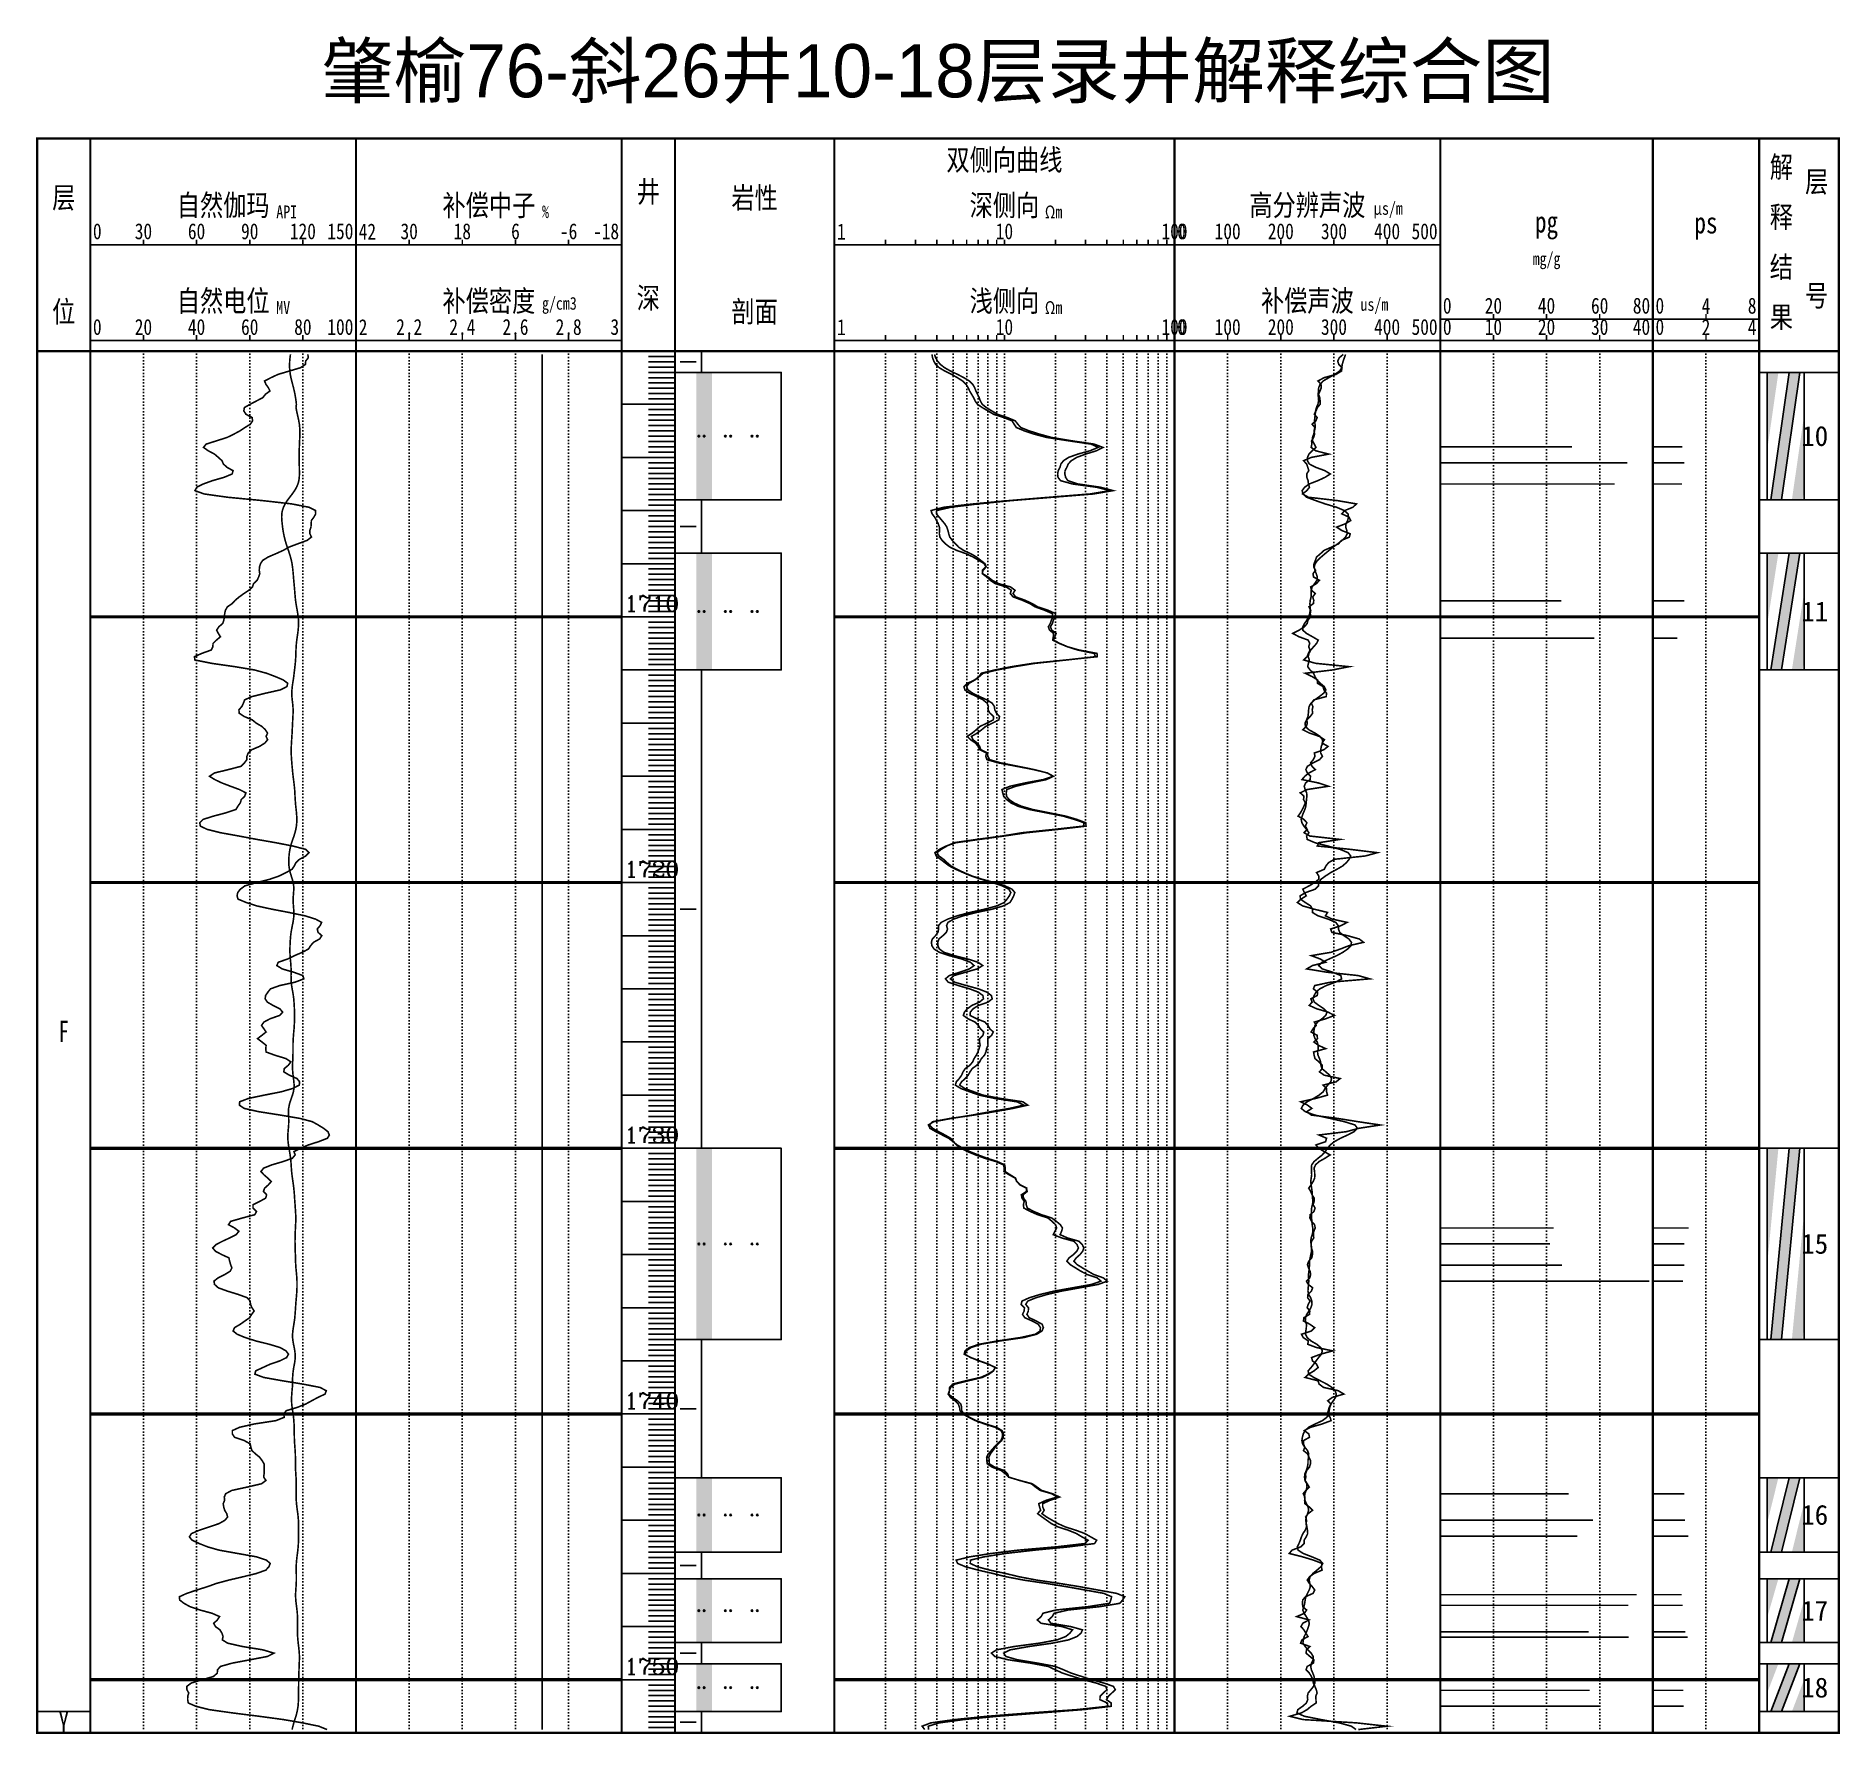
# Model space of a CAD drawing. Extents: x 0 to 339, y -260 to 59.
import ezdxf

# ---------------------------------------------------------------- set-up
doc = ezdxf.new("R2010")
doc.units = 0
doc.header["$MEASUREMENT"] = 0
doc.linetypes.add('DASHED', pattern=[0.75, 0.5, -0.25])
doc.linetypes.add('DOTX2', pattern=[0.5, 0, -0.5])
doc.layers.get('0').update_dxf_attribs({"color": 1, "linetype": 'CONTINUOUS'})
for name, color, linetype, true_color in [('OutFrame', 18, 'CONTINUOUS', 0x000000), ('pg1', 18, 'CONTINUOUS', 0x000000), ('pg2', 12, 'DOTX2', 0xba1419), ('ps1', 18, 'CONTINUOUS', 0x000000), ('ps2', 12, 'DOTX2', 0xba1419), ('层位', 18, 'CONTINUOUS', 0x000000), ('层号', 12, 'CONTINUOUS', 0xba1419), ('岩性剖面', 18, 'CONTINUOUS', 0x000000), ('浅侧向1', 240, 'DOTX2', 0xed1c24), ('深侧向1', 152, 'CONTINUOUS', 0x0072bc), ('自然伽玛1', 240, 'CONTINUOUS', 0xed1c24), ('自然电位1', 18, 'DASHED', 0x000000), ('补偿中子1', 240, 'DASHED', 0xed1c24), ('补偿声波1', 18, 'CONTINUOUS', 0x000000), ('补偿密度1', 18, 'CONTINUOUS', 0x000000), ('解释结果', 18, 'CONTINUOUS', 0x000000), ('高分辨声波1', 240, 'DASHED', 0xed1c24)]:
    doc.layers.add(name, color=color, linetype=linetype, true_color=true_color)
doc.layers.add('产状', color=1, linetype='CONTINUOUS')
doc.styles.add('diTxtStyle', font='宋体', dxfattribs={"width": 0.8})
doc.styles.add('HZTXT', font='complex.shx', dxfattribs={"width": 0.9, "height": 3, "bigfont": 'hztxt.shx'})
doc.styles.add('jsbz', font='complex')
doc.styles.add('kdcTxtStyle', font='宋体', dxfattribs={"width": 0.8})
doc.styles.add('宋体', font='SimSun.ttf', dxfattribs={"width": 0.7, "height": 3.5})
doc.styles.add('隶书', font='隶书')
doc.styles.add('黑体', font='simhei_0.ttf', dxfattribs={"height": 4})

msp = doc.modelspace()

# ---------------------------------------------------------------- texts
at = {"layer": 'OutFrame', "color": 18, "true_color": 0x000000}
for s, insert, char_height, attachment_point, style in [('肇榆76-斜26井10-18层录井解释综合图', (169.5, 52.14), 10, 5, '隶书'), ('双侧向曲线', (182, 38), 4, 2, 'diTxtStyle'), ('解', (326, 32.2), 4, 7, 'diTxtStyle'), ('层', (5, 26.4), 4, 8, 'diTxtStyle'), ('岩性', (135, 26.4), 4, 8, 'diTxtStyle'), ('释', (326, 22.8), 4, 7, 'diTxtStyle'), ('结', (326, 13.4), 4, 7, 'diTxtStyle'), ('位', (5, 5), 4, 8, 'diTxtStyle'), ('剖面', (135, 5), 4, 8, 'diTxtStyle'), ('果', (326, 4), 4, 7, 'diTxtStyle')]:
    msp.add_mtext(s, dxfattribs=dict(at, insert=insert, char_height=char_height, attachment_point=attachment_point, style=style))
at = {"layer": 'OutFrame', "color": 18, "true_color": 0x000000, "insert": (115, 32), "char_height": 4, "width": 4, "attachment_point": 2, "line_spacing_factor": 3, "style": 'diTxtStyle'}
msp.add_mtext('井深', dxfattribs=at)
at = {"layer": 'OutFrame', "char_height": 3, "attachment_point": 7, "style": 'jsbz'}
for s, insert in [('1710', (110.5, -49)), ('1720', (110.5, -99)), ('1730', (110.5, -149)), ('1740', (110.5, -199)), ('1750', (110.5, -249))]:
    msp.add_mtext(s, dxfattribs=dict(at, insert=insert))
at = {"layer": 'pg1', "char_height": 3, "style": 'kdcTxtStyle'}
for s, insert, attachment_point in [('0', (264.5, 3), 7), ('10', (274, 3), 8), ('20', (284, 3), 8), ('30', (294, 3), 8), ('40', (303.5, 3), 9)]:
    msp.add_mtext(s, dxfattribs=dict(at, insert=insert, attachment_point=attachment_point))
at = {"layer": 'pg2', "color": 18, "true_color": 0x000000, "attachment_point": 8, "style": 'diTxtStyle'}
for s, insert, char_height in [('pg', (284, 21), 4), ('mg/g', (284, 15.4), 2.4)]:
    msp.add_mtext(s, dxfattribs=dict(at, insert=insert, char_height=char_height))
at = {"layer": 'pg2', "char_height": 3, "style": 'kdcTxtStyle'}
for s, insert, attachment_point in [('0', (264.5, 7), 7), ('20', (274, 7), 8), ('40', (284, 7), 8), ('60', (294, 7), 8), ('80', (303.5, 7), 9)]:
    msp.add_mtext(s, dxfattribs=dict(at, insert=insert, attachment_point=attachment_point))
at = {"layer": 'ps1', "char_height": 3, "style": 'kdcTxtStyle'}
for s, insert, attachment_point in [('0', (304.5, 3), 7), ('2', (314, 3), 8), ('4', (323.5, 3), 9)]:
    msp.add_mtext(s, dxfattribs=dict(at, insert=insert, attachment_point=attachment_point))
at = {"layer": 'ps2', "color": 18, "true_color": 0x000000, "insert": (314, 21), "char_height": 4, "attachment_point": 8, "style": 'diTxtStyle'}
msp.add_mtext('ps', dxfattribs=at)
at = {"layer": 'ps2', "char_height": 3, "style": 'kdcTxtStyle'}
for s, insert, attachment_point in [('0', (304.5, 7), 7), ('4', (314, 7), 8), ('8', (323.5, 7), 9)]:
    msp.add_mtext(s, dxfattribs=dict(at, insert=insert, attachment_point=attachment_point))
at = {"layer": '层位', "char_height": 4, "attachment_point": 5, "style": '宋体'}
for s, insert, width in [('F', (5, -128), 256), ('Y', (5, -258), 4)]:
    msp.add_mtext(s, dxfattribs=dict(at, insert=insert, width=width))
at = {"layer": '层号', "char_height": 3.75, "width": 15, "attachment_point": 6, "style": '黑体'}
for s, insert in [('10', (337, -16)), ('11', (337, -49)), ('15', (337, -168)), ('16', (337, -219)), ('17', (337, -237)), ('18', (337, -251.5))]:
    msp.add_mtext(s, dxfattribs=dict(at, insert=insert))
at = {"layer": '浅侧向1', "color": 18, "true_color": 0x000000, "style": 'diTxtStyle'}
for s, insert, char_height, attachment_point in [('浅侧向', (182, 7), 4, 8), ('Ωm', (189.6, 7), 2.4, 7)]:
    msp.add_mtext(s, dxfattribs=dict(at, insert=insert, char_height=char_height, attachment_point=attachment_point))
at = {"layer": '浅侧向1', "char_height": 3, "style": 'kdcTxtStyle'}
for s, insert, attachment_point in [('1', (150.5, 3), 7), ('10', (182, 3), 8), ('100', (214, 3), 8)]:
    msp.add_mtext(s, dxfattribs=dict(at, insert=insert, attachment_point=attachment_point))
at = {"layer": '深侧向1', "color": 18, "true_color": 0x000000, "style": 'diTxtStyle'}
for s, insert, char_height, attachment_point in [('深侧向', (182, 25), 4, 8), ('Ωm', (189.6, 25), 2.4, 7)]:
    msp.add_mtext(s, dxfattribs=dict(at, insert=insert, char_height=char_height, attachment_point=attachment_point))
at = {"layer": '深侧向1', "char_height": 3, "style": 'kdcTxtStyle'}
for s, insert, attachment_point in [('1', (150.5, 21), 7), ('10', (182, 21), 8), ('100', (214, 21), 8)]:
    msp.add_mtext(s, dxfattribs=dict(at, insert=insert, attachment_point=attachment_point))
at = {"layer": '自然伽玛1', "color": 18, "true_color": 0x000000, "style": 'diTxtStyle'}
for s, insert, char_height, attachment_point in [('自然伽玛', (35, 25), 4, 8), ('API', (45, 25), 2.4, 7)]:
    msp.add_mtext(s, dxfattribs=dict(at, insert=insert, char_height=char_height, attachment_point=attachment_point))
at = {"layer": '自然伽玛1', "char_height": 3, "style": 'kdcTxtStyle'}
for s, insert, attachment_point in [('0', (10.5, 21), 7), ('30', (20, 21), 8), ('60', (30, 21), 8), ('90', (40, 21), 8), ('120', (50, 21), 8), ('150', (59.5, 21), 9)]:
    msp.add_mtext(s, dxfattribs=dict(at, insert=insert, attachment_point=attachment_point))
at = {"layer": '自然电位1', "color": 18, "true_color": 0x000000, "style": 'diTxtStyle'}
for s, insert, char_height, attachment_point in [('自然电位', (35, 7), 4, 8), ('MV', (45, 7), 2.4, 7)]:
    msp.add_mtext(s, dxfattribs=dict(at, insert=insert, char_height=char_height, attachment_point=attachment_point))
at = {"layer": '自然电位1', "char_height": 3, "style": 'kdcTxtStyle'}
for s, insert, attachment_point in [('0', (10.5, 3), 7), ('20', (20, 3), 8), ('40', (30, 3), 8), ('60', (40, 3), 8), ('80', (50, 3), 8), ('100', (59.5, 3), 9)]:
    msp.add_mtext(s, dxfattribs=dict(at, insert=insert, attachment_point=attachment_point))
at = {"layer": '补偿中子1', "color": 18, "true_color": 0x000000, "style": 'diTxtStyle'}
for s, insert, char_height, attachment_point in [('补偿中子', (85, 25), 4, 8), ('%', (95, 25), 2.4, 7)]:
    msp.add_mtext(s, dxfattribs=dict(at, insert=insert, char_height=char_height, attachment_point=attachment_point))
at = {"layer": '补偿中子1', "char_height": 3, "style": 'kdcTxtStyle'}
for s, insert, attachment_point in [('42', (60.5, 21), 7), ('30', (70, 21), 8), ('18', (80, 21), 8), ('6', (90, 21), 8), ('-6', (100, 21), 8), ('-18', (109.5, 21), 9)]:
    msp.add_mtext(s, dxfattribs=dict(at, insert=insert, attachment_point=attachment_point))
at = {"layer": '补偿声波1', "color": 18, "true_color": 0x000000, "style": 'diTxtStyle'}
for s, insert, char_height, attachment_point in [('补偿声波', (239, 7), 4, 8), ('us/m', (249, 7), 2.4, 7)]:
    msp.add_mtext(s, dxfattribs=dict(at, insert=insert, char_height=char_height, attachment_point=attachment_point))
at = {"layer": '补偿声波1', "char_height": 3, "style": 'kdcTxtStyle'}
for s, insert, attachment_point in [('0', (214.5, 3), 7), ('100', (224, 3), 8), ('200', (234, 3), 8), ('300', (244, 3), 8), ('400', (254, 3), 8), ('500', (263.5, 3), 9)]:
    msp.add_mtext(s, dxfattribs=dict(at, insert=insert, attachment_point=attachment_point))
at = {"layer": '补偿密度1', "color": 18, "true_color": 0x000000, "style": 'diTxtStyle'}
for s, insert, char_height, attachment_point in [('补偿密度', (85, 7), 4, 8), ('g/cm3', (95, 7), 2.4, 7)]:
    msp.add_mtext(s, dxfattribs=dict(at, insert=insert, char_height=char_height, attachment_point=attachment_point))
at = {"layer": '补偿密度1', "char_height": 3, "style": 'kdcTxtStyle'}
for s, insert, attachment_point in [('2', (60.5, 3), 7), ('2.2', (70, 3), 8), ('2.4', (80, 3), 8), ('2.6', (90, 3), 8), ('2.8', (100, 3), 8), ('3', (109.5, 3), 9)]:
    msp.add_mtext(s, dxfattribs=dict(at, insert=insert, attachment_point=attachment_point))
at = {"layer": '解释结果', "color": 18, "true_color": 0x000000, "char_height": 4, "attachment_point": 9, "style": 'diTxtStyle'}
for s, insert in [('层', (337, 29.4)), ('号', (337, 8))]:
    msp.add_mtext(s, dxfattribs=dict(at, insert=insert))
at = {"layer": '高分辨声波1', "color": 18, "true_color": 0x000000, "style": 'diTxtStyle'}
for s, insert, char_height, attachment_point in [('高分辨声波', (239, 25), 4, 8), ('μs/m', (251.4, 25), 2.4, 7)]:
    msp.add_mtext(s, dxfattribs=dict(at, insert=insert, char_height=char_height, attachment_point=attachment_point))
at = {"layer": '高分辨声波1', "char_height": 3, "style": 'kdcTxtStyle'}
for s, insert, attachment_point in [('0', (214.5, 21), 7), ('100', (224, 21), 8), ('200', (234, 21), 8), ('300', (244, 21), 8), ('400', (254, 21), 8), ('500', (263.5, 21), 9)]:
    msp.add_mtext(s, dxfattribs=dict(at, insert=insert, attachment_point=attachment_point))

# ---------------------------------------------------------------- blocks, each defined once
blk = doc.blocks.new('A2')
blk.add_line((1, 0), (4, 0))
blk = doc.blocks.new('N00')
blk.add_line((4, 0), (1, 0))
blk.add_blockref('A2', (0, 0))
at = {"style": '宋体', "width": 0.9, "flags": 1}
for tag in ['JCGX', 'SHD', 'YX']:
    blk.add_attdef(tag, (0, 0), '', height=0.02, rotation=180, dxfattribs=at)
blk = doc.blocks.new('S05')
h = blk.add_hatch(color=256)
h.paths.add_polyline_path([(4.65, 0, 1), (4.35, 0, 1)])
h.paths.add_polyline_path([(5.35, 0, 1), (5.65, 0, 1)])
h.paths.add_polyline_path([(9.65, 0, 1), (9.35, 0, 1)])
h.paths.add_polyline_path([(10.65, 0, 1), (10.35, 0, 1)])
h.paths.add_polyline_path([(14.65, 0, 1), (14.35, 0, 1)])
h.paths.add_polyline_path([(15.65, 0, 1), (15.35, 0, 1)])
for centre in [(4.5, 0), (5.5, 0), (9.5, 0), (10.5, 0), (14.5, 0), (15.5, 0)]:
    blk.add_circle(centre, 0.15)
at = {"style": 'HZTXT', "flags": 1}
for tag in ['YX', 'JCGX', 'SHD']:
    blk.add_attdef(tag, (0, 0), '', height=0.2, dxfattribs=at)
blk = doc.blocks.new('YQ')
at = {"layer": '产状'}
blk.add_hatch(color=256, dxfattribs=at).paths.add_polyline_path([(7, 0.5), (4, 0.5), (4, -0.5), (7, -0.5)])
at = {"style": '宋体', "width": 0.9, "flags": 1}
for tag in ['JCGX', 'SHD', 'YX']:
    blk.add_attdef(tag, (0, 0), '', height=0.2, rotation=180, dxfattribs=at)
blk = doc.blocks.new('CHY')
at = {"layer": '产状'}
h = blk.add_hatch(color=256, dxfattribs=at)
h.paths.add_polyline_path([(3.626, 1.001), (1.626, 1.001), (1.5, 0.928), (1.5, -0.227)])
h.paths.add_polyline_path([(7.626, 1.001), (5.626, 1.001), (2.162, -0.999), (4.162, -0.999)])
h.paths.add_polyline_path([(8.5, 0.35), (6.162, -0.999), (8.162, -0.999), (8.5, -0.804)])
for p, q in [((1.5, -1), (1.5, 1.001)), ((1.5, -1), (1.5, 1)), ((2.188, -1), (5.652, 1)), ((4.188, -1), (7.652, 1)), ((4.188, -1), (7.652, 1)), ((8.5, 1), (8.5, -1)), ((8.5, 1), (8.5, -1))]:
    blk.add_line(p, q, dxfattribs=at)

# ---------------------------------------------------------------- linework, layer by layer
at = {"layer": 'OutFrame', "const_width": 0.4, "elevation": 1}
for points in [[(0, 0), (339, 0), (339, 40), (0, 40), (0, 0)], [(0, 0), (10, 0), (10, 40), (0, 40), (0, 0)], [(10, 0), (60, 0), (60, 40), (10, 40), (10, 0)], [(60, 0), (110, 0), (110, 40), (60, 40), (60, 0)], [(110, 0), (120, 0), (120, 40), (110, 40), (110, 0)], [(120, 0), (150, 0), (150, 40), (120, 40), (120, 0)], [(150, 0), (214, 0), (214, 40), (150, 40), (150, 0)], [(214, 0), (264, 0), (264, 40), (214, 40), (214, 0)], [(264, 0), (304, 0), (304, 40), (264, 40), (264, 0)], [(304, 0), (324, 0), (324, 40), (304, 40), (304, 0)], [(324, 0), (339, 0), (339, 40), (324, 40), (324, 0)], [(0, 0), (339, 0), (339, -260), (0, -260), (0, 0)], [(0, 0), (10, 0), (10, -260), (0, -260), (0, 0)], [(10, 0), (60, 0), (60, -260), (10, -260), (10, 0)], [(60, 0), (110, 0), (110, -260), (60, -260), (60, 0)], [(110, 0), (120, 0), (120, -260), (110, -260), (110, 0)], [(120, 0), (150, 0), (150, -260), (120, -260), (120, 0)], [(150, 0), (214, 0), (214, -260), (150, -260), (150, 0)], [(214, 0), (264, 0), (264, -260), (214, -260), (214, 0)], [(264, 0), (304, 0), (304, -260), (264, -260), (264, 0)], [(304, 0), (324, 0), (324, -260), (304, -260), (304, 0)], [(324, 0), (339, 0), (339, -260), (324, -260), (324, 0)]]:
    msp.add_lwpolyline(points, dxfattribs=at)
at = {"layer": 'OutFrame', "color": 8, "linetype": 'DOTX2', "elevation": 1}
for points in [[(20, 0), (20, -260)], [(30, 0), (30, -260)], [(40, 0), (40, -260)], [(50, 0), (50, -260)], [(60, 0), (60, -260)], [(70, 0), (70, -260)], [(80, 0), (80, -260)], [(90, 0), (90, -260)], [(100, 0), (100, -260)], [(110, 0), (110, -260)], [(159.63, 0), (159.63, -260)], [(165.27, 0), (165.27, -260)], [(169.27, 0), (169.27, -260)], [(172.37, 0), (172.37, -260)], [(174.9, 0), (174.9, -260)], [(177.04, 0), (177.04, -260)], [(178.9, 0), (178.9, -260)], [(180.54, 0), (180.54, -260)], [(182, 0), (182, -260)], [(191.63, 0), (191.63, -260)], [(197.27, 0), (197.27, -260)], [(201.27, 0), (201.27, -260)], [(204.37, 0), (204.37, -260)], [(206.9, 0), (206.9, -260)], [(209.04, 0), (209.04, -260)], [(210.9, 0), (210.9, -260)], [(212.54, 0), (212.54, -260)], [(214, 0), (214, -260)], [(224, 0), (224, -260)], [(234, 0), (234, -260)], [(244, 0), (244, -260)], [(254, 0), (254, -260)], [(264, 0), (264, -260)], [(274, 0), (274, -260)], [(284, 0), (284, -260)], [(294, 0), (294, -260)], [(304, 0), (304, -260)], [(314, 0), (314, -260)], [(324, 0), (324, -260)]]:
    msp.add_lwpolyline(points, dxfattribs=at)
at = {"layer": 'OutFrame', "color": 250, "linetype": 'Continuous', "elevation": 1}
for points in [[(120, -1), (115, -1)], [(120, -2), (115, -2)], [(120, -3), (115, -3)], [(120, -4), (115, -4)], [(120, -5), (115, -5)], [(120, -6), (115, -6)], [(120, -7), (115, -7)], [(120, -8), (115, -8)], [(120, -9), (115, -9)], [(120, -10), (115, -10)], [(120, -11), (115, -11)], [(120, -12), (115, -12)], [(120, -13), (115, -13)], [(120, -14), (115, -14)], [(120, -15), (115, -15)], [(120, -16), (115, -16)], [(120, -17), (115, -17)], [(120, -18), (115, -18)], [(120, -19), (115, -19)], [(120, -20), (115, -20)], [(120, -21), (115, -21)], [(120, -22), (115, -22)], [(120, -23), (115, -23)], [(120, -24), (115, -24)], [(120, -25), (115, -25)], [(120, -26), (115, -26)], [(120, -27), (115, -27)], [(120, -28), (115, -28)], [(120, -29), (115, -29)], [(120, -30), (115, -30)], [(120, -31), (115, -31)], [(120, -32), (115, -32)], [(120, -33), (115, -33)], [(120, -34), (115, -34)], [(120, -35), (115, -35)], [(120, -36), (115, -36)], [(120, -37), (115, -37)], [(120, -38), (115, -38)], [(120, -39), (115, -39)], [(120, -40), (115, -40)], [(120, -41), (115, -41)], [(120, -42), (115, -42)], [(120, -43), (115, -43)], [(120, -44), (115, -44)], [(120, -45), (115, -45)], [(120, -46), (115, -46)], [(120, -47), (115, -47)], [(120, -48), (115, -48)], [(120, -49), (115, -49)], [(120, -50), (115, -50)], [(120, -51), (115, -51)], [(120, -52), (115, -52)], [(120, -53), (115, -53)], [(120, -54), (115, -54)], [(120, -55), (115, -55)], [(120, -56), (115, -56)], [(120, -57), (115, -57)], [(120, -58), (115, -58)], [(120, -59), (115, -59)], [(120, -60), (115, -60)], [(120, -61), (115, -61)], [(120, -62), (115, -62)], [(120, -63), (115, -63)], [(120, -64), (115, -64)], [(120, -65), (115, -65)], [(120, -66), (115, -66)], [(120, -67), (115, -67)], [(120, -68), (115, -68)], [(120, -69), (115, -69)], [(120, -70), (115, -70)], [(120, -71), (115, -71)], [(120, -72), (115, -72)], [(120, -73), (115, -73)], [(120, -74), (115, -74)], [(120, -75), (115, -75)], [(120, -76), (115, -76)], [(120, -77), (115, -77)], [(120, -78), (115, -78)], [(120, -79), (115, -79)], [(120, -80), (115, -80)], [(120, -81), (115, -81)], [(120, -82), (115, -82)], [(120, -83), (115, -83)], [(120, -84), (115, -84)], [(120, -85), (115, -85)], [(120, -86), (115, -86)], [(120, -87), (115, -87)], [(120, -88), (115, -88)], [(120, -89), (115, -89)], [(120, -90), (115, -90)], [(120, -91), (115, -91)], [(120, -92), (115, -92)], [(120, -93), (115, -93)], [(120, -94), (115, -94)], [(120, -95), (115, -95)], [(120, -96), (115, -96)], [(120, -97), (115, -97)], [(120, -98), (115, -98)], [(120, -99), (115, -99)], [(120, -100), (115, -100)], [(120, -101), (115, -101)], [(120, -102), (115, -102)], [(120, -103), (115, -103)], [(120, -104), (115, -104)], [(120, -105), (115, -105)], [(120, -106), (115, -106)], [(120, -107), (115, -107)], [(120, -108), (115, -108)], [(120, -109), (115, -109)], [(120, -110), (115, -110)], [(120, -111), (115, -111)], [(120, -112), (115, -112)], [(120, -113), (115, -113)], [(120, -114), (115, -114)], [(120, -115), (115, -115)], [(120, -116), (115, -116)], [(120, -117), (115, -117)], [(120, -118), (115, -118)], [(120, -119), (115, -119)], [(120, -120), (115, -120)], [(120, -121), (115, -121)], [(120, -122), (115, -122)], [(120, -123), (115, -123)], [(120, -124), (115, -124)], [(120, -125), (115, -125)], [(120, -126), (115, -126)], [(120, -127), (115, -127)], [(120, -128), (115, -128)], [(120, -129), (115, -129)], [(120, -130), (115, -130)], [(120, -131), (115, -131)], [(120, -132), (115, -132)], [(120, -133), (115, -133)], [(120, -134), (115, -134)], [(120, -135), (115, -135)], [(120, -136), (115, -136)], [(120, -137), (115, -137)], [(120, -138), (115, -138)], [(120, -139), (115, -139)], [(120, -140), (115, -140)], [(120, -141), (115, -141)], [(120, -142), (115, -142)], [(120, -143), (115, -143)], [(120, -144), (115, -144)], [(120, -145), (115, -145)], [(120, -146), (115, -146)], [(120, -147), (115, -147)], [(120, -148), (115, -148)], [(120, -149), (115, -149)], [(120, -150), (115, -150)], [(120, -151), (115, -151)], [(120, -152), (115, -152)], [(120, -153), (115, -153)], [(120, -154), (115, -154)], [(120, -155), (115, -155)], [(120, -156), (115, -156)], [(120, -157), (115, -157)], [(120, -158), (115, -158)], [(120, -159), (115, -159)], [(120, -160), (115, -160)], [(120, -161), (115, -161)], [(120, -162), (115, -162)], [(120, -163), (115, -163)], [(120, -164), (115, -164)], [(120, -165), (115, -165)], [(120, -166), (115, -166)], [(120, -167), (115, -167)], [(120, -168), (115, -168)], [(120, -169), (115, -169)], [(120, -170), (115, -170)], [(120, -171), (115, -171)], [(120, -172), (115, -172)], [(120, -173), (115, -173)], [(120, -174), (115, -174)], [(120, -175), (115, -175)], [(120, -176), (115, -176)], [(120, -177), (115, -177)], [(120, -178), (115, -178)], [(120, -179), (115, -179)], [(120, -180), (115, -180)], [(120, -181), (115, -181)], [(120, -182), (115, -182)], [(120, -183), (115, -183)], [(120, -184), (115, -184)], [(120, -185), (115, -185)], [(120, -186), (115, -186)], [(120, -187), (115, -187)], [(120, -188), (115, -188)], [(120, -189), (115, -189)], [(120, -190), (115, -190)], [(120, -191), (115, -191)], [(120, -192), (115, -192)], [(120, -193), (115, -193)], [(120, -194), (115, -194)], [(120, -195), (115, -195)], [(120, -196), (115, -196)], [(120, -197), (115, -197)], [(120, -198), (115, -198)], [(120, -199), (115, -199)], [(120, -200), (115, -200)], [(120, -201), (115, -201)], [(120, -202), (115, -202)], [(120, -203), (115, -203)], [(120, -204), (115, -204)], [(120, -205), (115, -205)], [(120, -206), (115, -206)], [(120, -207), (115, -207)], [(120, -208), (115, -208)], [(120, -209), (115, -209)], [(120, -210), (115, -210)], [(120, -211), (115, -211)], [(120, -212), (115, -212)], [(120, -213), (115, -213)], [(120, -214), (115, -214)], [(120, -215), (115, -215)], [(120, -216), (115, -216)], [(120, -217), (115, -217)], [(120, -218), (115, -218)], [(120, -219), (115, -219)], [(120, -220), (115, -220)], [(120, -221), (115, -221)], [(120, -222), (115, -222)], [(120, -223), (115, -223)], [(120, -224), (115, -224)], [(120, -225), (115, -225)], [(120, -226), (115, -226)], [(120, -227), (115, -227)], [(120, -228), (115, -228)], [(120, -229), (115, -229)], [(120, -230), (115, -230)], [(120, -231), (115, -231)], [(120, -232), (115, -232)], [(120, -233), (115, -233)], [(120, -234), (115, -234)], [(120, -235), (115, -235)], [(120, -236), (115, -236)], [(120, -237), (115, -237)], [(120, -238), (115, -238)], [(120, -239), (115, -239)], [(120, -240), (115, -240)], [(120, -241), (115, -241)], [(120, -242), (115, -242)], [(120, -243), (115, -243)], [(120, -244), (115, -244)], [(120, -245), (115, -245)], [(120, -246), (115, -246)], [(120, -247), (115, -247)], [(120, -248), (115, -248)], [(120, -249), (115, -249)], [(120, -250), (115, -250)], [(120, -251), (115, -251)], [(120, -252), (115, -252)], [(120, -253), (115, -253)], [(120, -254), (115, -254)], [(120, -255), (115, -255)], [(120, -256), (115, -256)], [(120, -257), (115, -257)], [(120, -258), (115, -258)], [(120, -259), (115, -259)]]:
    msp.add_lwpolyline(points, dxfattribs=at)
at = {"layer": 'OutFrame', "color": 7, "linetype": 'Continuous', "elevation": 1}
for points in [[(110, -10), (120, -10)], [(110, -20), (120, -20)], [(110, -30), (120, -30)], [(110, -40), (120, -40)], [(110, -50), (120, -50)], [(110, -60), (120, -60)], [(110, -70), (120, -70)], [(110, -80), (120, -80)], [(110, -90), (120, -90)], [(110, -100), (120, -100)], [(110, -110), (120, -110)], [(110, -120), (120, -120)], [(110, -130), (120, -130)], [(110, -140), (120, -140)], [(110, -150), (120, -150)], [(110, -160), (120, -160)], [(110, -170), (120, -170)], [(110, -180), (120, -180)], [(110, -190), (120, -190)], [(110, -200), (120, -200)], [(110, -210), (120, -210)], [(110, -220), (120, -220)], [(110, -230), (120, -230)], [(110, -240), (120, -240)], [(110, -250), (120, -250)], [(110, -260), (120, -260)]]:
    msp.add_lwpolyline(points, dxfattribs=at)
at = {"layer": 'OutFrame', "color": 7, "linetype": 'Continuous', "const_width": 0.6, "elevation": 1}
for points in [[(10, -50), (60, -50)], [(60, -50), (110, -50)], [(150, -50), (214, -50)], [(214, -50), (264, -50)], [(264, -50), (304, -50)], [(304, -50), (324, -50)], [(10, -100), (60, -100)], [(60, -100), (110, -100)], [(150, -100), (214, -100)], [(214, -100), (264, -100)], [(264, -100), (304, -100)], [(304, -100), (324, -100)], [(10, -150), (60, -150)], [(60, -150), (110, -150)], [(150, -150), (214, -150)], [(214, -150), (264, -150)], [(264, -150), (304, -150)], [(304, -150), (324, -150)], [(10, -200), (60, -200)], [(60, -200), (110, -200)], [(150, -200), (214, -200)], [(214, -200), (264, -200)], [(264, -200), (304, -200)], [(304, -200), (324, -200)], [(10, -250), (60, -250)], [(60, -250), (110, -250)], [(150, -250), (214, -250)], [(214, -250), (264, -250)], [(264, -250), (304, -250)], [(304, -250), (324, -250)]]:
    msp.add_lwpolyline(points, dxfattribs=at)
at = {"layer": 'pg1', "const_width": 0.3}
for points in [[(264, 2), (304, 2)], [(274, 2), (274, 3)], [(284, 2), (284, 3)], [(294, 2), (294, 3)], [(304, 2), (304, 3)]]:
    msp.add_lwpolyline(points, dxfattribs=at)
at = {"layer": 'pg1', "const_width": 0.3, "elevation": 1}
for points in [[(264, -21), (299.21, -21)], [(264, -25), (296.8, -25)], [(264, -50), (292.69, -50)], [(264, -165), (285.36, -165)], [(264, -175), (303.37, -175)], [(264, -215), (288.18, -215)], [(264, -220), (292.77, -220)], [(264, -223), (289.82, -223)], [(264, -234), (300.97, -234)], [(264, -236), (299.38, -236)], [(264, -241), (291.9, -241)], [(264, -242), (299.43, -242)], [(264, -250), (289.71, -250)], [(264, -252), (292.11, -252)], [(264, -255), (293.95, -255)]]:
    msp.add_lwpolyline(points, dxfattribs=at)
at = {"layer": 'pg2', "const_width": 0.3}
for points in [[(274, 6), (274, 7)], [(284, 6), (284, 7)], [(294, 6), (294, 7)], [(304, 6), (304, 7)], [(264, 6), (304, 6)]]:
    msp.add_lwpolyline(points, dxfattribs=at)
at = {"layer": 'pg2', "const_width": 0.3, "elevation": 1}
for points in [[(264, -18), (288.76, -18)], [(264, -47), (286.81, -47)], [(264, -54), (292.99, -54)], [(264, -168), (284.67, -168)], [(264, -172), (286.88, -172)]]:
    msp.add_lwpolyline(points, dxfattribs=at)
at = {"layer": 'ps1', "const_width": 0.3}
for points in [[(304, 2), (324, 2)], [(314, 2), (314, 3)], [(324, 2), (324, 3)]]:
    msp.add_lwpolyline(points, dxfattribs=at)
at = {"layer": 'ps1', "const_width": 0.3, "elevation": 1}
for points in [[(304, -18), (309.55, -18)], [(304, -21), (309.9, -21)], [(304, -25), (309.5, -25)], [(304, -47), (309.95, -47)], [(304, -50), (308.2, -50)], [(304, -54), (308.6, -54)], [(304, -165), (310.75, -165)], [(304, -168), (309.95, -168)], [(304, -172), (309.9, -172)], [(304, -175), (309.65, -175)], [(304, -215), (309.95, -215)], [(304, -220), (310.05, -220)], [(304, -223), (310.65, -223)], [(304, -234), (309.4, -234)], [(304, -236), (309.6, -236)], [(304, -241), (310.1, -241)], [(304, -242), (310.55, -242)], [(304, -250), (309.75, -250)], [(304, -252), (309.75, -252)], [(304, -255), (309.8, -255)]]:
    msp.add_lwpolyline(points, dxfattribs=at)
at = {"layer": 'ps2', "const_width": 0.3}
for points in [[(314, 6), (314, 7)], [(324, 6), (324, 7)], [(304, 6), (324, 6)]]:
    msp.add_lwpolyline(points, dxfattribs=at)
at = {"layer": '层位', "elevation": 1}
for points in [[(0, 0), (10, 0)], [(0, -256), (10, -256)], [(0, -256), (10, -256)], [(0, -260), (10, -260)]]:
    msp.add_lwpolyline(points, dxfattribs=at)
at = {"layer": '层号', "elevation": 1}
for points in [[(324, -4), (334, -4)], [(324, -28), (334, -28)], [(324, -38), (334, -38)], [(324, -60), (334, -60)], [(324, -150), (334, -150)], [(324, -186), (334, -186)], [(324, -212), (334, -212)], [(324, -226), (334, -226)], [(324, -231), (334, -231)], [(324, -243), (334, -243)], [(324, -247), (334, -247)], [(324, -256), (334, -256)]]:
    msp.add_lwpolyline(points, dxfattribs=at)
at = {"layer": '岩性剖面', "elevation": 1}
for points in [[(120, -4), (125, -4), (125, 0), (120, 0), (120, -4)], [(120, -28), (140, -28), (140, -4), (120, -4), (120, -28)], [(120, -38), (125, -38), (125, -28), (120, -28), (120, -38)], [(120, -60), (140, -60), (140, -38), (120, -38), (120, -60)], [(120, -150), (125, -150), (125, -60), (120, -60), (120, -150)], [(120, -186), (140, -186), (140, -150), (120, -150), (120, -186)], [(120, -212), (125, -212), (125, -186), (120, -186), (120, -212)], [(120, -226), (140, -226), (140, -212), (120, -212), (120, -226)], [(120, -231), (125, -231), (125, -226), (120, -226), (120, -231)], [(120, -243), (140, -243), (140, -231), (120, -231), (120, -243)], [(120, -247), (125, -247), (125, -243), (120, -243), (120, -247)], [(120, -256), (140, -256), (140, -247), (120, -247), (120, -256)], [(120, -260), (125, -260), (125, -256), (120, -256), (120, -260)]]:
    msp.add_lwpolyline(points, dxfattribs=at)
at = {"layer": '浅侧向1', "const_width": 0.3}
for points in [[(150, 2), (214, 2)], [(159.63, 2), (159.63, 3)], [(165.27, 2), (165.27, 3)], [(169.27, 2), (169.27, 3)], [(172.37, 2), (172.37, 3)], [(174.9, 2), (174.9, 3)], [(177.04, 2), (177.04, 3)], [(178.9, 2), (178.9, 3)], [(180.54, 2), (180.54, 3)], [(182, 2), (182, 3)], [(191.63, 2), (191.63, 3)], [(197.27, 2), (197.27, 3)], [(201.27, 2), (201.27, 3)], [(204.37, 2), (204.37, 3)], [(206.9, 2), (206.9, 3)], [(209.04, 2), (209.04, 3)], [(210.9, 2), (210.9, 3)], [(212.54, 2), (212.54, 3)], [(214, 2), (214, 3)]]:
    msp.add_lwpolyline(points, dxfattribs=at)
at = {"layer": '浅侧向1', "const_width": 0.3, "elevation": 1}
msp.add_lwpolyline([(168.36, -0.62), (168.48, -1.25), (168.71, -1.88), (169.06, -2.5), (169.73, -3.12), (170.78, -3.75), (172.04, -4.38), (173.16, -5), (174.12, -5.62), (174.78, -6.25), (175.17, -6.88), (175.45, -7.5), (175.82, -8.12), (176.2, -8.75), (176.49, -9.38), (176.92, -10), (177.82, -10.62), (178.91, -11.25), (179.95, -11.88), (181.84, -12.5), (183.43, -13.12), (183.82, -13.75), (184.24, -14.38), (185.73, -15), (187.58, -15.62), (189.98, -16.25), (194.11, -16.88), (198.31, -17.5), (199.64, -18.12), (198.11, -18.75), (195.81, -19.38), (194.08, -20), (193.12, -20.62), (192.62, -21.25), (192.45, -21.88), (192.11, -22.5), (192.01, -23.12), (192.08, -23.75), (192.56, -24.38), (194.82, -25), (199.37, -25.62), (201.87, -26.25), (198.09, -26.88), (190.46, -27.5), (182.95, -28.12), (176.19, -28.75), (170.61, -29.38), (168.19, -30), (168.39, -30.62), (168.88, -31.25), (169.22, -31.88), (169.56, -32.5), (169.76, -33.12), (169.77, -33.75), (169.75, -34.38), (169.87, -35), (170.27, -35.62), (170.88, -36.25), (171.69, -36.88), (173.02, -37.5), (174.78, -38.12), (176.11, -38.75), (177.19, -39.38), (178.19, -40), (178.5, -40.62), (177.85, -41.25), (177.9, -41.88), (178.93, -42.5), (179.7, -43.12), (180.9, -43.75), (183.16, -44.38), (184, -45), (183.62, -45.62), (184.11, -46.25), (185.88, -46.88), (187.21, -47.5), (188.25, -48.12), (190.16, -48.75), (191.61, -49.38), (191.53, -50), (191.21, -50.62), (191.03, -51.25), (190.65, -51.88), (190.91, -52.5), (191.73, -53.12), (191.48, -53.75), (191.24, -54.38), (192.4, -55), (193.85, -55.62), (196.06, -56.25), (199.42, -56.88), (199.47, -57.5), (193.56, -58.12), (187.37, -58.75), (183.35, -59.38), (180.19, -60), (177.63, -60.62), (177.2, -61.25), (176.4, -61.88), (175.06, -62.5), (174.38, -63.12), (174.56, -63.75), (175.45, -64.38), (176.76, -65), (177.96, -65.62), (178.75, -66.25), (178.98, -66.88), (178.91, -67.5), (179.27, -68.12), (179.97, -68.75), (179.91, -69.38), (178.72, -70), (177.4, -70.62), (176.7, -71.25), (175.93, -71.88), (175, -72.5), (175.63, -73.12), (176.54, -73.75), (177.06, -74.38), (177.36, -75), (178.64, -75.62), (178.49, -76.25), (178.71, -76.88), (180.95, -77.5), (184.25, -78.12), (187.54, -78.75), (190.09, -79.38), (191.14, -80), (189.33, -80.62), (185.92, -81.25), (183.04, -81.88), (181.53, -82.5), (181.68, -83.12), (181.85, -83.75), (182.41, -84.38), (183.22, -85), (184.48, -85.62), (186.65, -86.25), (189.91, -86.88), (193.04, -87.5), (195.16, -88.12), (196.98, -88.75), (196.9, -89.38), (191.33, -90), (185.39, -90.62), (181.53, -91.25), (176.86, -91.88), (172.53, -92.5), (171.19, -93.12), (170.11, -93.75), (169.31, -94.38), (169.68, -95), (170.54, -95.62), (171.22, -96.25), (171.95, -96.88), (173.07, -97.5), (174.38, -98.12), (175.86, -98.75), (177.81, -99.38), (180.09, -100), (182.09, -100.62), (183.43, -101.25), (183.96, -101.88), (183.75, -102.5), (183.43, -103.12), (183.04, -103.75), (181.85, -104.38), (179.73, -105), (176.79, -105.62), (174.25, -106.25), (172.46, -106.88), (171.37, -107.5), (171.11, -108.12), (171.29, -108.75), (171.07, -109.38), (170.41, -110), (169.68, -110.62), (169.44, -111.25), (169.48, -111.88), (169.76, -112.5), (170.61, -113.12), (172.56, -113.75), (175.08, -114.38), (177.04, -115), (177.91, -115.62), (176.88, -116.25), (174.69, -116.88), (172.5, -117.5), (171.83, -118.12), (172.64, -118.75), (174.84, -119.38), (177.09, -120), (178.69, -120.62), (179.54, -121.25), (179.7, -121.88), (178.92, -122.5), (177.12, -123.12), (176.11, -123.75), (175.58, -124.38), (175.53, -125), (176.77, -125.62), (178.33, -126.25), (178.9, -126.88), (179.24, -127.5), (179.9, -128.12), (179.58, -128.75), (178.86, -129.38), (178.86, -130), (178.91, -130.62), (178.64, -131.25), (178.52, -131.88), (178.24, -132.5), (177.66, -133.12), (177.34, -133.75), (176.81, -134.38), (175.94, -135), (175.52, -135.62), (175.18, -136.25), (174.62, -136.88), (173.92, -137.5), (173.57, -138.12), (174.56, -138.75), (176.26, -139.38), (177.98, -140), (181.21, -140.62), (185.47, -141.25), (186.38, -141.88), (183.62, -142.5), (180.1, -143.12), (176.28, -143.75), (171.84, -144.38), (168.47, -145), (167.87, -145.62), (168.48, -146.25), (169.64, -146.88), (170.81, -147.5), (171.89, -148.12), (172.44, -148.75), (172.97, -149.38), (173.83, -150), (175.04, -150.62), (176.58, -151.25), (178.3, -151.88), (180.4, -152.5), (181.82, -153.12), (181.96, -153.75), (181.91, -154.38), (182.9, -155), (184.03, -155.62), (184.3, -156.25), (184.99, -156.88), (186.19, -157.5), (186.15, -158.12), (185.18, -158.75), (185.3, -159.38), (185.72, -160), (185.56, -160.62), (185.65, -161.25), (186.83, -161.88), (188.27, -162.5), (190.2, -163.12), (190.95, -163.75), (191.62, -164.38), (191.83, -165), (191.5, -165.62), (191.17, -166.25), (192.8, -166.88), (195.06, -167.5), (195.66, -168.12), (195.92, -168.75), (195.61, -169.38), (194.99, -170), (194.16, -170.62), (193.74, -171.25), (194.36, -171.88), (195.36, -172.5), (196.36, -173.12), (197.57, -173.75), (199.45, -174.38), (200.17, -175), (198.39, -175.62), (194.88, -176.25), (191.34, -176.88), (188.73, -177.5), (186.7, -178.12), (185.3, -178.75), (185.14, -179.38), (185.77, -180), (185.71, -180.62), (185.4, -181.25), (185.82, -181.88), (187.22, -182.5), (188.38, -183.12), (188.77, -183.75), (188.71, -184.38), (187.78, -185), (185, -185.62), (180.77, -186.25), (177.21, -186.88), (175.39, -187.5), (174.58, -188.12), (174.43, -188.75), (175.69, -189.38), (177.3, -190), (179.01, -190.62), (180.31, -191.25), (179.89, -191.88), (178.91, -192.5), (177.53, -193.12), (174.71, -193.75), (172.25, -194.38), (171.69, -195), (171.63, -195.62), (171.55, -196.25), (172.2, -196.88), (173.17, -197.5), (173.79, -198.12), (173.95, -198.75), (173.96, -199.38), (174.4, -200), (175.44, -200.62), (176.69, -201.25), (178.49, -201.88), (180.49, -202.5), (181.56, -203.12), (181.8, -203.75), (181.77, -204.38), (181.48, -205), (180.82, -205.62), (180.28, -206.25), (179.84, -206.88), (179.36, -207.5), (179.08, -208.12), (179.13, -208.75), (179.17, -209.38), (180.17, -210), (181.9, -210.62), (182.58, -211.25), (182.82, -211.88), (184.82, -212.5), (187.06, -213.12), (187.85, -213.75), (188.73, -214.38), (190.88, -215), (191.93, -215.62), (189.83, -216.25), (188.46, -216.88), (188.61, -217.5), (188.81, -218.12), (188.24, -218.75), (189.09, -219.38), (189.96, -220), (190.82, -220.62), (192.09, -221.25), (194.04, -221.88), (195.56, -222.5), (196.58, -223.12), (197.73, -223.75), (197.14, -224.38), (191.75, -225), (184.57, -225.62), (179.46, -226.25), (175.45, -226.88), (172.92, -227.5), (173.19, -228.12), (174.7, -228.75), (177.08, -229.38), (179.8, -230), (182.29, -230.62), (185.59, -231.25), (189.88, -231.88), (193.69, -232.5), (197.19, -233.12), (200.68, -233.75), (202.16, -234.38), (202.02, -235), (201.78, -235.62), (197.73, -236.25), (191.72, -236.88), (189.24, -237.5), (188.92, -238.12), (188.18, -238.75), (188.9, -239.38), (192.85, -240), (194.81, -240.62), (194.3, -241.25), (193.52, -241.88), (191.91, -242.5), (188.59, -243.12), (183.83, -243.75), (180.5, -244.38), (179.54, -245), (180.18, -245.62), (182.72, -246.25), (186.92, -246.88), (190.22, -247.5), (191.55, -248.12), (192.92, -248.75), (194.87, -249.38), (196.87, -250), (199.22, -250.62), (201.06, -251.25), (201.29, -251.88), (200.59, -252.5), (200, -253.12), (199.97, -253.75), (201.36, -254.38), (201.48, -255), (195.73, -255.62), (186.76, -256.25), (178.75, -256.88), (172.67, -257.5), (168.15, -258.12), (166.51, -258.75), (167, -259.38)], dxfattribs=at)
at = {"layer": '深侧向1', "const_width": 0.3}
for points in [[(159.63, 20), (159.63, 21)], [(165.27, 20), (165.27, 21)], [(169.27, 20), (169.27, 21)], [(172.37, 20), (172.37, 21)], [(174.9, 20), (174.9, 21)], [(177.04, 20), (177.04, 21)], [(178.9, 20), (178.9, 21)], [(180.54, 20), (180.54, 21)], [(182, 20), (182, 21)], [(191.63, 20), (191.63, 21)], [(197.27, 20), (197.27, 21)], [(201.27, 20), (201.27, 21)], [(204.37, 20), (204.37, 21)], [(206.9, 20), (206.9, 21)], [(209.04, 20), (209.04, 21)], [(210.9, 20), (210.9, 21)], [(212.54, 20), (212.54, 21)], [(214, 20), (214, 21)], [(150, 20), (214, 20)]]:
    msp.add_lwpolyline(points, dxfattribs=at)
at = {"layer": '深侧向1', "const_width": 0.3, "elevation": 1}
msp.add_lwpolyline([(168.85, -0.62), (169.05, -1.25), (169.42, -1.88), (169.94, -2.5), (170.74, -3.12), (171.85, -3.75), (173.18, -4.38), (174.37, -5), (175.37, -5.62), (176.03, -6.25), (176.4, -6.88), (176.63, -7.5), (176.92, -8.12), (177.25, -8.75), (177.47, -9.38), (177.82, -10), (178.59, -10.62), (179.61, -11.25), (180.7, -11.88), (182.55, -12.5), (184.03, -13.12), (184.52, -13.75), (185.07, -14.38), (186.65, -15), (188.6, -15.62), (190.87, -16.25), (194.68, -16.88), (198.88, -17.5), (200.54, -18.12), (199.33, -18.75), (197.27, -19.38), (195.6, -20), (194.59, -20.62), (193.99, -21.25), (193.74, -21.88), (193.4, -22.5), (193.37, -23.12), (193.51, -23.75), (193.94, -24.38), (195.85, -25), (200.08, -25.62), (202.44, -26.25), (198.75, -26.88), (191.05, -27.5), (183.34, -28.12), (177.08, -28.75), (171.91, -29.38), (169.25, -30), (169.19, -30.62), (169.73, -31.25), (170.25, -31.88), (170.78, -32.5), (171.16, -33.12), (171.38, -33.75), (171.52, -34.38), (171.73, -35), (172.18, -35.62), (172.77, -36.25), (173.38, -36.88), (174.32, -37.5), (175.67, -38.12), (176.75, -38.75), (177.55, -39.38), (178.35, -40), (178.57, -40.62), (177.95, -41.25), (177.84, -41.88), (178.67, -42.5), (179.31, -43.12), (180.28, -43.75), (182.34, -44.38), (183.29, -45), (183.09, -45.62), (183.65, -46.25), (185.35, -46.88), (186.76, -47.5), (187.77, -48.12), (189.52, -48.75), (191, -49.38), (191.12, -50), (190.84, -50.62), (190.62, -51.25), (190.26, -51.88), (190.49, -52.5), (191.25, -53.12), (191.19, -53.75), (191.09, -54.38), (192.3, -55), (193.82, -55.62), (195.8, -56.25), (198.87, -56.88), (199.13, -57.5), (193.66, -58.12), (187.76, -58.75), (183.89, -59.38), (180.63, -60), (177.99, -60.62), (177.26, -61.25), (176.45, -61.88), (175.37, -62.5), (174.88, -63.12), (175.14, -63.75), (176.03, -64.38), (177.32, -65), (178.69, -65.62), (179.69, -66.25), (180.12, -66.88), (180.18, -67.5), (180.49, -68.12), (181.07, -68.75), (180.96, -69.38), (179.75, -70), (178.49, -70.62), (177.71, -71.25), (176.88, -71.88), (175.8, -72.5), (176.09, -73.12), (176.87, -73.75), (177.35, -74.38), (177.56, -75), (178.79, -75.62), (178.88, -76.25), (179.21, -76.88), (181.38, -77.5), (184.52, -78.12), (187.62, -78.75), (190.06, -79.38), (191.23, -80), (189.91, -80.62), (186.84, -81.25), (184.12, -81.88), (182.45, -82.5), (182.35, -83.12), (182.38, -83.75), (182.87, -84.38), (183.78, -85), (185.14, -85.62), (187.3, -86.25), (190.44, -86.88), (193.54, -87.5), (195.62, -88.12), (197.31, -88.75), (197.36, -89.38), (192.09, -90), (186.19, -90.62), (181.89, -91.25), (177.31, -91.88), (172.88, -92.5), (171.05, -93.12), (169.8, -93.75), (168.91, -94.38), (169.15, -95), (169.97, -95.62), (170.79, -96.25), (171.62, -96.88), (172.82, -97.5), (174.23, -98.12), (175.74, -98.75), (177.64, -99.38), (179.75, -100), (181.6, -100.62), (182.82, -101.25), (183.21, -101.88), (182.92, -102.5), (182.49, -103.12), (181.95, -103.75), (180.62, -104.38), (178.32, -105), (175.54, -105.62), (173.14, -106.25), (171.34, -106.88), (170.1, -107.5), (169.58, -108.12), (169.62, -108.75), (169.48, -109.38), (169.02, -110), (168.43, -110.62), (168.25, -111.25), (168.35, -111.88), (168.75, -112.5), (169.74, -113.12), (171.62, -113.75), (173.96, -114.38), (175.6, -115), (176.29, -115.62), (175.4, -116.25), (173.55, -116.88), (171.63, -117.5), (170.9, -118.12), (171.43, -118.75), (173.31, -119.38), (175.45, -120), (177.07, -120.62), (177.94, -121.25), (178.05, -121.88), (177.31, -122.5), (175.88, -123.12), (175.02, -123.75), (174.48, -124.38), (174.27, -125), (175.12, -125.62), (176.46, -126.25), (177.09, -126.88), (177.47, -127.5), (178.11, -128.12), (177.95, -128.75), (177.33, -129.38), (177.33, -130), (177.42, -130.62), (177.23, -131.25), (177.01, -131.88), (176.7, -132.5), (176.29, -133.12), (176.02, -133.75), (175.5, -134.38), (174.63, -135), (174.21, -135.62), (173.94, -136.25), (173.5, -136.88), (172.94, -137.5), (172.77, -138.12), (173.79, -138.75), (175.49, -139.38), (177.24, -140), (180.19, -140.62), (184.34, -141.25), (185.65, -141.88), (182.97, -142.5), (179.35, -143.12), (175.99, -143.75), (172.07, -144.38), (168.69, -145), (167.68, -145.62), (167.99, -146.25), (169.09, -146.88), (170.3, -147.5), (171.51, -148.12), (172.33, -148.75), (173.12, -149.38), (174.2, -150), (175.49, -150.62), (177.03, -151.25), (178.75, -151.88), (180.68, -152.5), (182.04, -153.12), (182.17, -153.75), (182.15, -154.38), (183.1, -155), (184.1, -155.62), (184.32, -156.25), (184.91, -156.88), (186.1, -157.5), (186.3, -158.12), (185.5, -158.75), (185.59, -159.38), (186.05, -160), (186.11, -160.62), (186.31, -161.25), (187.5, -161.88), (188.97, -162.5), (190.91, -163.12), (191.76, -163.75), (192.52, -164.38), (192.92, -165), (192.76, -165.62), (192.47, -166.25), (193.87, -166.88), (196.03, -167.5), (196.65, -168.12), (196.94, -168.75), (196.72, -169.38), (196.22, -170), (195.51, -170.62), (195.06, -171.25), (195.66, -171.88), (196.67, -172.5), (197.71, -173.12), (198.81, -173.75), (200.6, -174.38), (201.35, -175), (199.65, -175.62), (196.22, -176.25), (192.71, -176.88), (190.07, -177.5), (187.95, -178.12), (186.39, -178.75), (186.01, -179.38), (186.51, -180), (186.5, -180.62), (186.23, -181.25), (186.67, -181.88), (187.99, -182.5), (189.1, -183.12), (189.33, -183.75), (189.06, -184.38), (188.05, -185), (185.62, -185.62), (181.15, -186.25), (177.53, -186.88), (175.7, -187.5), (174.81, -188.12), (174.55, -188.75), (175.63, -189.38), (177.21, -190), (178.94, -190.62), (180.25, -191.25), (179.95, -191.88), (179.11, -192.5), (177.82, -193.12), (175.21, -193.75), (172.67, -194.38), (171.87, -195), (171.65, -195.62), (171.41, -196.25), (171.85, -196.88), (172.69, -197.5), (173.32, -198.12), (173.55, -198.75), (173.65, -199.38), (174.17, -200), (175.28, -200.62), (176.55, -201.25), (178.27, -201.88), (180.24, -202.5), (181.37, -203.12), (181.65, -203.75), (181.59, -204.38), (181.34, -205), (180.68, -205.62), (180.07, -206.25), (179.52, -206.88), (178.99, -207.5), (178.65, -208.12), (178.68, -208.75), (178.77, -209.38), (179.68, -210), (181.35, -210.62), (182.22, -211.25), (182.78, -211.88), (184.86, -212.5), (187.23, -213.12), (188.14, -213.75), (188.99, -214.38), (191.04, -215), (192.37, -215.62), (190.57, -216.25), (189.19, -216.88), (189.2, -217.5), (189.48, -218.12), (189.06, -218.75), (189.92, -219.38), (191, -220), (192.07, -220.62), (193.46, -221.25), (195.47, -221.88), (197.14, -222.5), (198.23, -223.12), (199.35, -223.75), (198.96, -224.38), (194.12, -225), (187.63, -225.62), (182.12, -226.25), (178.13, -226.88), (175.61, -227.5), (175.57, -228.12), (176.92, -228.75), (179.27, -229.38), (182.17, -230), (184.74, -230.62), (188.04, -231.25), (192.34, -231.88), (196.2, -232.5), (199.59, -233.12), (203.11, -233.75), (204.64, -234.38), (204.23, -235), (203.72, -235.62), (199.98, -236.25), (193.99, -236.88), (191.33, -237.5), (191, -238.12), (190.29, -238.75), (190.74, -239.38), (194.47, -240), (196.69, -240.62), (196.4, -241.25), (195.64, -241.88), (194.09, -242.5), (191.04, -243.12), (186.63, -243.75), (183.08, -244.38), (181.86, -245), (182.27, -245.62), (184.44, -246.25), (188.27, -246.88), (191.56, -247.5), (193.1, -248.12), (194.54, -248.75), (196.5, -249.38), (198.43, -250), (200.68, -250.62), (202.51, -251.25), (202.85, -251.88), (202.21, -252.5), (201.55, -253.12), (201.2, -253.75), (202.08, -254.38), (202.11, -255), (196.87, -255.62), (188.76, -256.25), (180.64, -256.88), (174.3, -257.5), (169.73, -258.12), (167.67, -258.75), (167.72, -259.38)], dxfattribs=at)
at = {"layer": '自然伽玛1', "const_width": 0.3}
for points in [[(20, 20), (20, 21)], [(30, 20), (30, 21)], [(40, 20), (40, 21)], [(50, 20), (50, 21)], [(60, 20), (60, 21)], [(10, 20), (60, 20)]]:
    msp.add_lwpolyline(points, dxfattribs=at)
at = {"layer": '自然伽玛1', "const_width": 0.3, "elevation": 1}
msp.add_lwpolyline([(50.94, -0.62), (51.01, -1.25), (50.53, -1.88), (50.47, -2.5), (49.57, -3.12), (47.47, -3.75), (45.32, -4.38), (44, -5), (42.78, -5.62), (43.05, -6.25), (43.5, -6.88), (43.81, -7.5), (42.96, -8.12), (42.47, -8.75), (41.27, -9.38), (40.09, -10), (39, -10.62), (38.89, -11.25), (39.28, -11.88), (40.45, -12.5), (40.53, -13.12), (40.13, -13.75), (39.1, -14.38), (38.17, -15), (37.02, -15.62), (35.74, -16.25), (33.75, -16.88), (31.8, -17.5), (31.3, -18.12), (32.19, -18.75), (33.37, -19.38), (34.1, -20), (34.78, -20.62), (35.05, -21.25), (35.74, -21.88), (36.87, -22.5), (36.69, -23.12), (35.17, -23.75), (32.98, -24.38), (31.27, -25), (30.03, -25.62), (29.7, -26.25), (31.42, -26.88), (35.83, -27.5), (42.32, -28.12), (47.89, -28.75), (51.13, -29.38), (52.38, -30), (52.41, -30.62), (52.07, -31.25), (51.6, -31.88), (51.56, -32.5), (51.52, -33.12), (51.3, -33.75), (51.33, -34.38), (51.61, -35), (50.79, -35.62), (49.06, -36.25), (47.38, -36.88), (46.3, -37.5), (44.92, -38.12), (43.46, -38.75), (42.44, -39.38), (42.03, -40), (41.84, -40.62), (41.79, -41.25), (41.88, -41.88), (41.68, -42.5), (41.39, -43.12), (40.72, -43.75), (40.52, -44.38), (39.83, -45), (38.9, -45.62), (38.03, -46.25), (37.27, -46.88), (36.71, -47.5), (35.8, -48.12), (35.43, -48.75), (35.29, -49.38), (35.23, -50), (35.13, -50.62), (34.92, -51.25), (34.19, -51.88), (33.78, -52.5), (34.09, -53.12), (34.49, -53.75), (33.73, -54.38), (33.1, -55), (33.06, -55.62), (32.75, -56.25), (30.98, -56.88), (29.6, -57.5), (29.68, -58.12), (32.83, -58.75), (37.2, -59.38), (40.9, -60), (43.18, -60.62), (44.84, -61.25), (46.32, -61.88), (47.14, -62.5), (47, -63.12), (45.75, -63.75), (42.94, -64.38), (40.43, -65), (39.04, -65.62), (38.81, -66.25), (38.51, -66.88), (37.97, -67.5), (38.01, -68.12), (38.95, -68.75), (40.46, -69.38), (41.22, -70), (42.28, -70.62), (42.94, -71.25), (43.36, -71.88), (43.07, -72.5), (43.37, -73.12), (42.85, -73.75), (41.85, -74.38), (40.39, -75), (39.71, -75.62), (39.47, -76.25), (39.45, -76.88), (38.99, -77.5), (38.38, -78.12), (35.96, -78.75), (33.36, -79.38), (32.43, -80), (33.41, -80.62), (34.74, -81.25), (36.39, -81.88), (38.07, -82.5), (39.28, -83.12), (39.06, -83.75), (38.41, -84.38), (38.23, -85), (37.78, -85.62), (37.41, -86.25), (35.52, -86.88), (33.17, -87.5), (31.22, -88.12), (30.6, -88.75), (30.71, -89.38), (32, -90), (34.49, -90.62), (38, -91.25), (41.32, -91.88), (44.88, -92.5), (48.07, -93.12), (50.51, -93.75), (51.15, -94.38), (50.54, -95), (49.37, -95.62), (48.7, -96.25), (48.38, -96.88), (47.96, -97.5), (46.85, -98.12), (45.58, -98.75), (43.77, -99.38), (41.37, -100), (39.09, -100.62), (38.23, -101.25), (37.74, -101.88), (37.62, -102.5), (37.8, -103.12), (39.34, -103.75), (41.26, -104.38), (44.1, -105), (47.34, -105.62), (50.36, -106.25), (52.39, -106.88), (53.53, -107.5), (53.23, -108.12), (52.7, -108.75), (52.87, -109.38), (53.57, -110), (53.14, -110.62), (51.99, -111.25), (51.45, -111.88), (51.06, -112.5), (49.91, -113.12), (48.43, -113.75), (47.15, -114.38), (45.36, -115), (45.1, -115.62), (46.11, -116.25), (48.29, -116.88), (50, -117.5), (50.18, -118.12), (48.52, -118.75), (45.65, -119.38), (43.91, -120), (43.42, -120.62), (42.99, -121.25), (42.9, -121.88), (43.32, -122.5), (44.38, -123.12), (45.66, -123.75), (46.2, -124.38), (45.65, -125), (43.85, -125.62), (42.67, -126.25), (42.22, -126.88), (42.65, -127.5), (43.08, -128.12), (42.28, -128.75), (41.47, -129.38), (42.3, -130), (43.08, -130.62), (43.03, -131.25), (43.07, -131.88), (44.76, -132.5), (46.81, -133.12), (47.74, -133.75), (47.26, -134.38), (46.5, -135), (46.41, -135.62), (47.46, -136.25), (48.88, -136.88), (49.39, -137.5), (49.32, -138.12), (48.09, -138.75), (45.9, -139.38), (42.73, -140), (39.77, -140.62), (38.11, -141.25), (38.05, -141.88), (38.95, -142.5), (41.73, -143.12), (45.74, -143.75), (49.43, -144.38), (51.78, -145), (52.89, -145.62), (53.91, -146.25), (54.71, -146.88), (54.98, -147.5), (54.61, -148.12), (52.98, -148.75), (51, -149.38), (49.58, -150), (48.32, -150.62), (48.55, -151.25), (48.02, -151.88), (46.29, -152.5), (44.16, -153.12), (42.6, -153.75), (42.11, -154.38), (42.68, -155), (43.41, -155.62), (44.06, -156.25), (43.51, -156.88), (42.8, -157.5), (42.58, -158.12), (43.18, -158.75), (43, -159.38), (41.88, -160), (40.61, -160.62), (40.62, -161.25), (41.28, -161.88), (40.95, -162.5), (38.62, -163.12), (36.41, -163.75), (36.01, -164.38), (37.15, -165), (37.96, -165.62), (37.45, -166.25), (36.2, -166.88), (34.86, -167.5), (33.65, -168.12), (33.03, -168.75), (33.55, -169.38), (34.73, -170), (36.08, -170.62), (36.22, -171.25), (36.4, -171.88), (36.64, -172.5), (36.34, -173.12), (35.31, -173.75), (34.06, -174.38), (33.27, -175), (33.38, -175.62), (34.08, -176.25), (35.8, -176.88), (37.82, -177.5), (39.53, -178.12), (40.07, -178.75), (40.15, -179.38), (40.42, -180), (40.83, -180.62), (40.36, -181.25), (39.98, -181.88), (39.09, -182.5), (38.22, -183.12), (37.14, -183.75), (36.87, -184.38), (37.64, -185), (39.16, -185.62), (41.13, -186.25), (43.68, -186.88), (45.72, -187.5), (46.83, -188.12), (47.29, -188.75), (46.94, -189.38), (45.68, -190), (43.85, -190.62), (42.49, -191.25), (41.12, -191.88), (40.97, -192.5), (42.63, -193.12), (46.16, -193.75), (50.04, -194.38), (53.23, -195), (54.4, -195.62), (54.18, -196.25), (52.83, -196.88), (51.68, -197.5), (50.55, -198.12), (48.96, -198.75), (46.87, -199.38), (46.39, -200), (46.49, -200.62), (44.92, -201.25), (40.85, -201.88), (38.1, -202.5), (36.73, -203.12), (36.73, -203.75), (37.15, -204.38), (38.97, -205), (40.08, -205.62), (40.22, -206.25), (40.41, -206.88), (41.08, -207.5), (41.85, -208.12), (42.32, -208.75), (42.7, -209.38), (42.73, -210), (42.74, -210.62), (42.7, -211.25), (42.62, -211.88), (43.05, -212.5), (42.24, -213.12), (39.54, -213.75), (36.63, -214.38), (35.48, -215), (35.21, -215.62), (35.28, -216.25), (35.01, -216.88), (35.11, -217.5), (35.29, -218.12), (35.67, -218.75), (35.84, -219.38), (35.33, -220), (34.23, -220.62), (32.38, -221.25), (30.49, -221.88), (29.04, -222.5), (28.64, -223.12), (29.16, -223.75), (30.51, -224.38), (32.07, -225), (34.24, -225.62), (37.76, -226.25), (41.3, -226.88), (43.14, -227.5), (43.86, -228.12), (43.6, -228.75), (43.02, -229.38), (41.28, -230), (38.78, -230.62), (36.08, -231.25), (33.74, -231.88), (32.02, -232.5), (30.04, -233.12), (28.16, -233.75), (26.78, -234.38), (26.82, -235), (27.62, -235.62), (28.75, -236.25), (30.63, -236.88), (32.91, -237.5), (34.33, -238.12), (33.91, -238.75), (33.23, -239.38), (33.55, -240), (34.4, -240.62), (34.78, -241.25), (34.98, -241.88), (34.85, -242.5), (35.84, -243.12), (38.61, -243.75), (42.49, -244.38), (44.55, -245), (43.34, -245.62), (40.05, -246.25), (36.7, -246.88), (34.49, -247.5), (33.95, -248.12), (33.89, -248.75), (33.2, -249.38), (31.11, -250), (29.01, -250.62), (28.16, -251.25), (28.19, -251.88), (28.52, -252.5), (28.34, -253.12), (28.32, -253.75), (28.44, -254.38), (29.87, -255), (32.33, -255.62), (36.77, -256.25), (41.78, -256.88), (46.35, -257.5), (49.93, -258.12), (53, -258.75), (54.55, -259.38)], dxfattribs=at)
at = {"layer": '自然电位1', "const_width": 0.3}
for points in [[(10, 2), (60, 2)], [(20, 2), (20, 3)], [(30, 2), (30, 3)], [(40, 2), (40, 3)], [(50, 2), (50, 3)], [(60, 2), (60, 3)]]:
    msp.add_lwpolyline(points, dxfattribs=at)
at = {"layer": '自然电位1', "const_width": 0.3, "elevation": 1}
msp.add_lwpolyline([(47.66, -0.62), (47.58, -1.25), (47.52, -1.88), (47.49, -2.5), (47.5, -3.12), (47.55, -3.75), (47.63, -4.38), (47.75, -5), (47.9, -5.62), (48.07, -6.25), (48.23, -6.88), (48.38, -7.5), (48.51, -8.12), (48.62, -8.75), (48.71, -9.38), (48.78, -10), (48.71, -10.62), (48.82, -11.25), (48.96, -11.88), (49.1, -12.5), (49.23, -13.12), (49.34, -13.75), (49.4, -14.38), (49.43, -15), (49.43, -15.62), (49.41, -16.25), (49.38, -16.88), (49.35, -17.5), (49.33, -18.12), (49.31, -18.75), (49.31, -19.38), (49.31, -20), (49.31, -20.62), (49.32, -21.25), (49.33, -21.88), (49.34, -22.5), (49.35, -23.12), (49.32, -23.75), (49.24, -24.38), (49.07, -25), (48.81, -25.62), (48.44, -26.25), (48, -26.88), (47.53, -27.5), (47.06, -28.12), (46.66, -28.75), (46.34, -29.38), (46.14, -30), (46.03, -30.62), (46.01, -31.25), (46.04, -31.88), (46.11, -32.5), (46.18, -33.12), (46.27, -33.75), (46.38, -34.38), (46.51, -35), (46.67, -35.62), (46.85, -36.25), (47.06, -36.88), (47.28, -37.5), (47.48, -38.12), (47.67, -38.75), (47.83, -39.38), (47.96, -40), (48.05, -40.62), (48.12, -41.25), (48.18, -41.88), (48.23, -42.5), (48.28, -43.12), (48.34, -43.75), (48.4, -44.38), (48.45, -45), (48.5, -45.62), (48.55, -46.25), (48.62, -46.88), (48.71, -47.5), (48.81, -48.12), (48.93, -48.75), (49.03, -49.38), (49.11, -50), (49.17, -50.62), (49.18, -51.25), (49.16, -51.88), (49.11, -52.5), (49.03, -53.12), (48.94, -53.75), (48.85, -54.38), (48.78, -55), (48.73, -55.62), (48.7, -56.25), (48.69, -56.88), (48.66, -57.5), (48.62, -58.12), (48.57, -58.75), (48.5, -59.38), (48.43, -60), (48.35, -60.62), (48.28, -61.25), (48.19, -61.88), (48.09, -62.5), (48, -63.12), (47.94, -63.75), (47.91, -64.38), (47.93, -65), (47.99, -65.62), (48.07, -66.25), (48.13, -66.88), (48.16, -67.5), (48.15, -68.12), (48.13, -68.75), (48.09, -69.38), (48.06, -70), (48.03, -70.62), (48, -71.25), (47.97, -71.88), (47.93, -72.5), (47.89, -73.12), (47.85, -73.75), (47.82, -74.38), (47.8, -75), (47.8, -75.62), (47.83, -76.25), (47.87, -76.88), (47.92, -77.5), (47.97, -78.12), (48.03, -78.75), (48.09, -79.38), (48.16, -80), (48.24, -80.62), (48.32, -81.25), (48.39, -81.88), (48.45, -82.5), (48.49, -83.12), (48.52, -83.75), (48.56, -84.38), (48.6, -85), (48.66, -85.62), (48.73, -86.25), (48.8, -86.88), (48.84, -87.5), (48.86, -88.12), (48.84, -88.75), (48.78, -89.38), (48.67, -90), (48.51, -90.62), (48.32, -91.25), (48.1, -91.88), (47.88, -92.5), (47.7, -93.12), (47.56, -93.75), (47.46, -94.38), (47.39, -95), (47.35, -95.62), (47.34, -96.25), (47.38, -96.88), (47.47, -97.5), (47.62, -98.12), (47.81, -98.75), (48.01, -99.38), (48.17, -100), (48.27, -100.62), (48.29, -101.25), (48.25, -101.88), (48.2, -102.5), (48.17, -103.12), (48.18, -103.75), (48.22, -104.38), (48.27, -105), (48.31, -105.62), (48.3, -106.25), (48.24, -106.88), (48.14, -107.5), (48.01, -108.12), (47.89, -108.75), (47.78, -109.38), (47.7, -110), (47.65, -110.62), (47.6, -111.25), (47.58, -111.88), (47.56, -112.5), (47.56, -113.12), (47.59, -113.75), (47.64, -114.38), (47.7, -115), (47.75, -115.62), (47.78, -116.25), (47.78, -116.88), (47.77, -117.5), (47.78, -118.12), (47.81, -118.75), (47.88, -119.38), (47.98, -120), (48.1, -120.62), (48.2, -121.25), (48.28, -121.88), (48.33, -122.5), (48.37, -123.12), (48.4, -123.75), (48.41, -124.38), (48.42, -125), (48.43, -125.62), (48.41, -126.25), (48.38, -126.88), (48.34, -127.5), (48.28, -128.12), (48.23, -128.75), (48.18, -129.38), (48.15, -130), (48.14, -130.62), (48.14, -131.25), (48.14, -131.88), (48.13, -132.5), (48.11, -133.12), (48.08, -133.75), (48.06, -134.38), (48.05, -135), (48.09, -135.62), (48.15, -136.25), (48.23, -136.88), (48.31, -137.5), (48.35, -138.12), (48.32, -138.75), (48.22, -139.38), (48.04, -140), (47.82, -140.62), (47.6, -141.25), (47.43, -141.88), (47.32, -142.5), (47.28, -143.12), (47.3, -143.75), (47.33, -144.38), (47.34, -145), (47.32, -145.62), (47.27, -146.25), (47.21, -146.88), (47.17, -147.5), (47.17, -148.12), (47.21, -148.75), (47.29, -149.38), (47.39, -150), (47.5, -150.62), (47.6, -151.25), (47.69, -151.88), (47.75, -152.5), (47.79, -153.12), (47.83, -153.75), (47.88, -154.38), (47.95, -155), (48.03, -155.62), (48.12, -156.25), (48.21, -156.88), (48.29, -157.5), (48.35, -158.12), (48.4, -158.75), (48.44, -159.38), (48.48, -160), (48.53, -160.62), (48.57, -161.25), (48.62, -161.88), (48.65, -162.5), (48.66, -163.12), (48.66, -163.75), (48.63, -164.38), (48.6, -165), (48.57, -165.62), (48.54, -166.25), (48.53, -166.88), (48.52, -167.5), (48.53, -168.12), (48.54, -168.75), (48.56, -169.38), (48.59, -170), (48.6, -170.62), (48.62, -171.25), (48.65, -171.88), (48.69, -172.5), (48.75, -173.12), (48.81, -173.75), (48.86, -174.38), (48.89, -175), (48.9, -175.62), (48.89, -176.25), (48.86, -176.88), (48.82, -177.5), (48.77, -178.12), (48.71, -178.75), (48.66, -179.38), (48.62, -180), (48.58, -180.62), (48.53, -181.25), (48.48, -181.88), (48.4, -182.5), (48.3, -183.12), (48.2, -183.75), (48.11, -184.38), (48.06, -185), (48.06, -185.62), (48.13, -186.25), (48.24, -186.88), (48.37, -187.5), (48.48, -188.12), (48.55, -188.75), (48.56, -189.38), (48.5, -190), (48.4, -190.62), (48.28, -191.25), (48.18, -191.88), (48.11, -192.5), (48.07, -193.12), (48.06, -193.75), (48.05, -194.38), (48.02, -195), (47.96, -195.62), (47.91, -196.25), (47.87, -196.88), (47.87, -197.5), (47.9, -198.12), (47.97, -198.75), (48.06, -199.38), (48.16, -200), (48.24, -200.62), (48.3, -201.25), (48.34, -201.88), (48.36, -202.5), (48.37, -203.12), (48.38, -203.75), (48.39, -204.38), (48.41, -205), (48.45, -205.62), (48.5, -206.25), (48.54, -206.88), (48.58, -207.5), (48.59, -208.12), (48.6, -208.75), (48.6, -209.38), (48.61, -210), (48.63, -210.62), (48.67, -211.25), (48.71, -211.88), (48.74, -212.5), (48.76, -213.12), (48.76, -213.75), (48.74, -214.38), (48.73, -215), (48.73, -215.62), (48.75, -216.25), (48.8, -216.88), (48.87, -217.5), (48.95, -218.12), (49.04, -218.75), (49.11, -219.38), (49.16, -220), (49.18, -220.62), (49.18, -221.25), (49.18, -221.88), (49.17, -222.5), (49.17, -223.12), (49.17, -223.75), (49.15, -224.38), (49.11, -225), (49.05, -225.62), (48.97, -226.25), (48.89, -226.88), (48.82, -227.5), (48.77, -228.12), (48.74, -228.75), (48.74, -229.38), (48.76, -230), (48.77, -230.62), (48.77, -231.25), (48.75, -231.88), (48.71, -232.5), (48.67, -233.12), (48.63, -233.75), (48.63, -234.38), (48.66, -235), (48.73, -235.62), (48.81, -236.25), (48.89, -236.88), (48.95, -237.5), (48.98, -238.12), (49, -238.75), (49, -239.38), (49, -240), (48.99, -240.62), (49, -241.25), (49.01, -241.88), (49.06, -242.5), (49.12, -243.12), (49.2, -243.75), (49.27, -244.38), (49.32, -245), (49.35, -245.62), (49.34, -246.25), (49.32, -246.88), (49.29, -247.5), (49.27, -248.12), (49.25, -248.75), (49.24, -249.38), (49.22, -250), (49.21, -250.62), (49.2, -251.25), (49.2, -251.88), (49.19, -252.5), (49.19, -253.12), (49.17, -253.75), (49.14, -254.38), (49.09, -255), (48.99, -255.62), (48.86, -256.25), (48.69, -256.88), (48.49, -257.5), (48.29, -258.12), (48.12, -258.75), (47.97, -259.38)], dxfattribs=at)
at = {"layer": '补偿中子1', "const_width": 0.3}
for points in [[(60, 20), (60, 21)], [(70, 20), (70, 21)], [(80, 20), (80, 21)], [(90, 20), (90, 21)], [(100, 20), (100, 21)], [(110, 20), (60, 20)]]:
    msp.add_lwpolyline(points, dxfattribs=at)
at = {"layer": '补偿中子1', "const_width": 0.3, "elevation": 1}
msp.add_lwpolyline([(95, -0.62), (95, -1.25), (95, -1.88), (95, -2.5), (95, -3.12), (95, -3.75), (95, -4.38), (95, -5), (95, -5.62), (95, -6.25), (95, -6.88), (95, -7.5), (95, -8.12), (95, -8.75), (95, -9.38), (95, -10), (95, -10.62), (95, -11.25), (95, -11.88), (95, -12.5), (95, -13.12), (95, -13.75), (95, -14.38), (95, -15), (95, -15.62), (95, -16.25), (95, -16.88), (95, -17.5), (95, -18.12), (95, -18.75), (95, -19.38), (95, -20), (95, -20.62), (95, -21.25), (95, -21.88), (95, -22.5), (95, -23.12), (95, -23.75), (95, -24.38), (95, -25), (95, -25.62), (95, -26.25), (95, -26.88), (95, -27.5), (95, -28.12), (95, -28.75), (95, -29.38), (95, -30), (95, -30.62), (95, -31.25), (95, -31.88), (95, -32.5), (95, -33.12), (95, -33.75), (95, -34.38), (95, -35), (95, -35.62), (95, -36.25), (95, -36.88), (95, -37.5), (95, -38.12), (95, -38.75), (95, -39.38), (95, -40), (95, -40.62), (95, -41.25), (95, -41.88), (95, -42.5), (95, -43.12), (95, -43.75), (95, -44.38), (95, -45), (95, -45.62), (95, -46.25), (95, -46.88), (95, -47.5), (95, -48.12), (95, -48.75), (95, -49.38), (95, -50), (95, -50.62), (95, -51.25), (95, -51.88), (95, -52.5), (95, -53.12), (95, -53.75), (95, -54.38), (95, -55), (95, -55.62), (95, -56.25), (95, -56.88), (95, -57.5), (95, -58.12), (95, -58.75), (95, -59.38), (95, -60), (95, -60.62), (95, -61.25), (95, -61.88), (95, -62.5), (95, -63.12), (95, -63.75), (95, -64.38), (95, -65), (95, -65.62), (95, -66.25), (95, -66.88), (95, -67.5), (95, -68.12), (95, -68.75), (95, -69.38), (95, -70), (95, -70.62), (95, -71.25), (95, -71.88), (95, -72.5), (95, -73.12), (95, -73.75), (95, -74.38), (95, -75), (95, -75.62), (95, -76.25), (95, -76.88), (95, -77.5), (95, -78.12), (95, -78.75), (95, -79.38), (95, -80), (95, -80.62), (95, -81.25), (95, -81.88), (95, -82.5), (95, -83.12), (95, -83.75), (95, -84.38), (95, -85), (95, -85.62), (95, -86.25), (95, -86.88), (95, -87.5), (95, -88.12), (95, -88.75), (95, -89.38), (95, -90), (95, -90.62), (95, -91.25), (95, -91.88), (95, -92.5), (95, -93.12), (95, -93.75), (95, -94.38), (95, -95), (95, -95.62), (95, -96.25), (95, -96.88), (95, -97.5), (95, -98.12), (95, -98.75), (95, -99.38), (95, -100), (95, -100.62), (95, -101.25), (95, -101.88), (95, -102.5), (95, -103.12), (95, -103.75), (95, -104.38), (95, -105), (95, -105.62), (95, -106.25), (95, -106.88), (95, -107.5), (95, -108.12), (95, -108.75), (95, -109.38), (95, -110), (95, -110.62), (95, -111.25), (95, -111.88), (95, -112.5), (95, -113.12), (95, -113.75), (95, -114.38), (95, -115), (95, -115.62), (95, -116.25), (95, -116.88), (95, -117.5), (95, -118.12), (95, -118.75), (95, -119.38), (95, -120), (95, -120.62), (95, -121.25), (95, -121.88), (95, -122.5), (95, -123.12), (95, -123.75), (95, -124.38), (95, -125), (95, -125.62), (95, -126.25), (95, -126.88), (95, -127.5), (95, -128.12), (95, -128.75), (95, -129.38), (95, -130), (95, -130.62), (95, -131.25), (95, -131.88), (95, -132.5), (95, -133.12), (95, -133.75), (95, -134.38), (95, -135), (95, -135.62), (95, -136.25), (95, -136.88), (95, -137.5), (95, -138.12), (95, -138.75), (95, -139.38), (95, -140), (95, -140.62), (95, -141.25), (95, -141.88), (95, -142.5), (95, -143.12), (95, -143.75), (95, -144.38), (95, -145), (95, -145.62), (95, -146.25), (95, -146.88), (95, -147.5), (95, -148.12), (95, -148.75), (95, -149.38), (95, -150), (95, -150.62), (95, -151.25), (95, -151.88), (95, -152.5), (95, -153.12), (95, -153.75), (95, -154.38), (95, -155), (95, -155.62), (95, -156.25), (95, -156.88), (95, -157.5), (95, -158.12), (95, -158.75), (95, -159.38), (95, -160), (95, -160.62), (95, -161.25), (95, -161.88), (95, -162.5), (95, -163.12), (95, -163.75), (95, -164.38), (95, -165), (95, -165.62), (95, -166.25), (95, -166.88), (95, -167.5), (95, -168.12), (95, -168.75), (95, -169.38), (95, -170), (95, -170.62), (95, -171.25), (95, -171.88), (95, -172.5), (95, -173.12), (95, -173.75), (95, -174.38), (95, -175), (95, -175.62), (95, -176.25), (95, -176.88), (95, -177.5), (95, -178.12), (95, -178.75), (95, -179.38), (95, -180), (95, -180.62), (95, -181.25), (95, -181.88), (95, -182.5), (95, -183.12), (95, -183.75), (95, -184.38), (95, -185), (95, -185.62), (95, -186.25), (95, -186.88), (95, -187.5), (95, -188.12), (95, -188.75), (95, -189.38), (95, -190), (95, -190.62), (95, -191.25), (95, -191.88), (95, -192.5), (95, -193.12), (95, -193.75), (95, -194.38), (95, -195), (95, -195.62), (95, -196.25), (95, -196.88), (95, -197.5), (95, -198.12), (95, -198.75), (95, -199.38), (95, -200), (95, -200.62), (95, -201.25), (95, -201.88), (95, -202.5), (95, -203.12), (95, -203.75), (95, -204.38), (95, -205), (95, -205.62), (95, -206.25), (95, -206.88), (95, -207.5), (95, -208.12), (95, -208.75), (95, -209.38), (95, -210), (95, -210.62), (95, -211.25), (95, -211.88), (95, -212.5), (95, -213.12), (95, -213.75), (95, -214.38), (95, -215), (95, -215.62), (95, -216.25), (95, -216.88), (95, -217.5), (95, -218.12), (95, -218.75), (95, -219.38), (95, -220), (95, -220.62), (95, -221.25), (95, -221.88), (95, -222.5), (95, -223.12), (95, -223.75), (95, -224.38), (95, -225), (95, -225.62), (95, -226.25), (95, -226.88), (95, -227.5), (95, -228.12), (95, -228.75), (95, -229.38), (95, -230), (95, -230.62), (95, -231.25), (95, -231.88), (95, -232.5), (95, -233.12), (95, -233.75), (95, -234.38), (95, -235), (95, -235.62), (95, -236.25), (95, -236.88), (95, -237.5), (95, -238.12), (95, -238.75), (95, -239.38), (95, -240), (95, -240.62), (95, -241.25), (95, -241.88), (95, -242.5), (95, -243.12), (95, -243.75), (95, -244.38), (95, -245), (95, -245.62), (95, -246.25), (95, -246.88), (95, -247.5), (95, -248.12), (95, -248.75), (95, -249.38), (95, -250), (95, -250.62), (95, -251.25), (95, -251.88), (95, -252.5), (95, -253.12), (95, -253.75), (95, -254.38), (95, -255), (95, -255.62), (95, -256.25), (95, -256.88), (95, -257.5), (95, -258.12), (95, -258.75), (95, -259.38)], dxfattribs=at)
at = {"layer": '补偿声波1', "const_width": 0.3}
for points in [[(214, 2), (264, 2)], [(224, 2), (224, 3)], [(234, 2), (234, 3)], [(244, 2), (244, 3)], [(254, 2), (254, 3)], [(264, 2), (264, 3)]]:
    msp.add_lwpolyline(points, dxfattribs=at)
at = {"layer": '补偿声波1', "const_width": 0.3, "elevation": 1}
msp.add_lwpolyline([(246.17, -0.62), (245.96, -1.25), (245.74, -1.88), (245.56, -2.5), (245.47, -3.12), (245.06, -3.75), (244.15, -4.38), (243.03, -5), (241.97, -5.62), (241.38, -6.25), (241.13, -6.88), (241.07, -7.5), (241.04, -8.12), (241.06, -8.75), (241.12, -9.38), (240.98, -10), (240.7, -10.62), (240.55, -11.25), (240.48, -11.88), (240.4, -12.5), (240.34, -13.12), (240.44, -13.75), (240.47, -14.38), (240.35, -15), (240.19, -15.62), (239.97, -16.25), (239.95, -16.88), (240.31, -17.5), (240.61, -18.12), (239.91, -18.75), (239.29, -19.38), (239.02, -20), (239, -20.62), (239.38, -21.25), (240.6, -21.88), (242.3, -22.5), (243.32, -23.12), (242.32, -23.75), (240.96, -24.38), (239.35, -25), (238.49, -25.62), (238.01, -26.25), (238.18, -26.88), (238.87, -27.5), (240.54, -28.12), (242.34, -28.75), (244.49, -29.38), (245.94, -30), (246.65, -30.62), (246.75, -31.25), (246.57, -31.88), (246.28, -32.5), (246.2, -33.12), (246.43, -33.75), (246.49, -34.38), (246.18, -35), (245.53, -35.62), (244.72, -36.25), (243.85, -36.88), (243.08, -37.5), (242.32, -38.12), (241.58, -38.75), (240.91, -39.38), (240.46, -40), (240.29, -40.62), (240.41, -41.25), (240.67, -41.88), (240.87, -42.5), (240.8, -43.12), (240.36, -43.75), (239.9, -44.38), (239.7, -45), (239.72, -45.62), (239.71, -46.25), (239.54, -46.88), (239.48, -47.5), (239.5, -48.12), (239.52, -48.75), (239.44, -49.38), (239.24, -50), (238.9, -50.62), (238.47, -51.25), (238.13, -51.88), (238.13, -52.5), (238.83, -53.12), (239.96, -53.75), (241.04, -54.38), (240.74, -55), (240.18, -55.62), (239.65, -56.25), (239.3, -56.88), (239.16, -57.5), (239.37, -58.12), (239.19, -58.75), (239.06, -59.38), (239.51, -60), (240.17, -60.62), (240.43, -61.25), (240.79, -61.88), (241.42, -62.5), (242.17, -63.12), (242.47, -63.75), (242.06, -64.38), (241.27, -65), (240.37, -65.62), (239.67, -66.25), (239.32, -66.88), (239.23, -67.5), (239.19, -68.12), (239.11, -68.75), (238.85, -69.38), (238.56, -70), (238.63, -70.62), (239.29, -71.25), (240.43, -71.88), (241.37, -72.5), (241.84, -73.12), (241.89, -73.75), (241.62, -74.38), (241.52, -75), (241.5, -75.62), (241.84, -76.25), (241.29, -76.88), (240.03, -77.5), (239.02, -78.12), (238.71, -78.75), (238.99, -79.38), (239.59, -80), (239.51, -80.62), (238.67, -81.25), (238.41, -81.88), (238.58, -82.5), (238.86, -83.12), (238.91, -83.75), (238.83, -84.38), (238.78, -85), (238.71, -85.62), (238.53, -86.25), (238.25, -86.88), (238.01, -87.5), (237.83, -88.12), (237.97, -88.75), (238.35, -89.38), (238.83, -90), (239.29, -90.62), (238.85, -91.25), (238.97, -91.88), (240.42, -92.5), (242.81, -93.12), (245.14, -93.75), (246.67, -94.38), (247.15, -95), (246.87, -95.62), (246.34, -96.25), (245.63, -96.88), (244.57, -97.5), (243.41, -98.12), (242.43, -98.75), (241.56, -99.38), (241.16, -100), (241.08, -100.62), (240.47, -101.25), (238.68, -101.88), (237.63, -102.5), (237.71, -103.12), (238.59, -103.75), (239.6, -104.38), (239.96, -105), (239.95, -105.62), (240.97, -106.25), (242.9, -106.88), (244.35, -107.5), (244.82, -108.12), (244.85, -108.75), (245.08, -109.38), (245.88, -110), (246.82, -110.62), (247.29, -111.25), (247.21, -111.88), (246.58, -112.5), (245.69, -113.12), (244.53, -113.75), (243.1, -114.38), (241.76, -115), (241.12, -115.62), (241.82, -116.25), (243.77, -116.88), (245.29, -117.5), (245.45, -118.12), (244.27, -118.75), (242.55, -119.38), (241.33, -120), (240.62, -120.62), (240.27, -121.25), (240.04, -121.88), (240.31, -122.5), (241.16, -123.12), (242.11, -123.75), (242.7, -124.38), (242.46, -125), (241.77, -125.62), (240.93, -126.25), (240.43, -126.88), (240.3, -127.5), (240.19, -128.12), (240.21, -128.75), (240.45, -129.38), (240.85, -130), (241.03, -130.62), (241.04, -131.25), (240.92, -131.88), (241, -132.5), (241.28, -133.12), (241.49, -133.75), (241.55, -134.38), (241.74, -135), (242.47, -135.62), (243.18, -136.25), (243.54, -136.88), (243.41, -137.5), (242.83, -138.12), (242.33, -138.75), (241.97, -139.38), (241.2, -140), (240.18, -140.62), (238.96, -141.25), (238.19, -141.88), (237.85, -142.5), (238.62, -143.12), (240.38, -143.75), (243.28, -144.38), (245.99, -145), (247.97, -145.62), (248.42, -146.25), (247.79, -146.88), (246.58, -147.5), (245.22, -148.12), (244.09, -148.75), (243.29, -149.38), (242.79, -150), (242.35, -150.62), (241.8, -151.25), (241.01, -151.88), (240.26, -152.5), (239.81, -153.12), (239.76, -153.75), (239.77, -154.38), (239.81, -155), (239.72, -155.62), (239.63, -156.25), (239.7, -156.88), (239.8, -157.5), (239.89, -158.12), (239.92, -158.75), (239.97, -159.38), (240.05, -160), (239.94, -160.62), (239.8, -161.25), (239.74, -161.88), (239.77, -162.5), (239.8, -163.12), (239.83, -163.75), (239.91, -164.38), (240.01, -165), (240.04, -165.62), (239.92, -166.25), (239.71, -166.88), (239.62, -167.5), (239.71, -168.12), (239.8, -168.75), (239.78, -169.38), (239.64, -170), (239.52, -170.62), (239.41, -171.25), (239.4, -171.88), (239.36, -172.5), (239.29, -173.12), (239.21, -173.75), (239.23, -174.38), (239.26, -175), (239.23, -175.62), (239.15, -176.25), (239.11, -176.88), (239.25, -177.5), (239.61, -178.12), (239.84, -178.75), (239.87, -179.38), (239.66, -180), (239.29, -180.62), (238.87, -181.25), (238.64, -181.88), (238.62, -182.5), (238.83, -183.12), (238.8, -183.75), (238.71, -184.38), (238.66, -185), (238.96, -185.62), (239.68, -186.25), (240.77, -186.88), (241.51, -187.5), (241.81, -188.12), (241.64, -188.75), (241.11, -189.38), (240.64, -190), (240.2, -190.62), (239.7, -191.25), (239.15, -191.88), (239.24, -192.5), (240.19, -193.12), (241.43, -193.75), (242.66, -194.38), (243.61, -195), (244.21, -195.62), (244.44, -196.25), (244.3, -196.88), (243.88, -197.5), (243.45, -198.12), (243.21, -198.75), (243.1, -199.38), (243, -200), (242.66, -200.62), (241.83, -201.25), (240.47, -201.88), (239.25, -202.5), (238.55, -203.12), (238.23, -203.75), (238.06, -204.38), (237.97, -205), (238.1, -205.62), (238.51, -206.25), (239.03, -206.88), (239.25, -207.5), (239.22, -208.12), (239.12, -208.75), (239.11, -209.38), (239, -210), (238.8, -210.62), (238.53, -211.25), (238.46, -211.88), (238.55, -212.5), (238.87, -213.12), (238.93, -213.75), (238.77, -214.38), (238.52, -215), (238.47, -215.62), (238.54, -216.25), (238.83, -216.88), (239.13, -217.5), (239.24, -218.12), (239.04, -218.75), (238.78, -219.38), (238.71, -220), (238.77, -220.62), (238.84, -221.25), (238.59, -221.88), (238.16, -222.5), (237.88, -223.12), (237.67, -223.75), (237.41, -224.38), (237.1, -225), (237.26, -225.62), (238.23, -226.25), (239.87, -226.88), (241.33, -227.5), (241.9, -228.12), (241.54, -228.75), (240.8, -229.38), (240.05, -230), (239.51, -230.62), (239.33, -231.25), (239.46, -231.88), (239.55, -232.5), (239.34, -233.12), (239.02, -233.75), (238.72, -234.38), (238.58, -235), (238.5, -235.62), (238.36, -236.25), (238.13, -236.88), (238.38, -237.5), (238.79, -238.12), (239.17, -238.75), (239.37, -239.38), (239.21, -240), (239, -240.62), (238.73, -241.25), (238.4, -241.88), (238.24, -242.5), (238.16, -243.12), (238.58, -243.75), (239.12, -244.38), (239.71, -245), (240.1, -245.62), (240.09, -246.25), (239.78, -246.88), (239.63, -247.5), (239.75, -248.12), (240.02, -248.75), (240.25, -249.38), (240.39, -250), (240.41, -250.62), (240.15, -251.25), (239.66, -251.88), (239.14, -252.5), (238.99, -253.12), (239.07, -253.75), (238.81, -254.38), (238.11, -255), (237.21, -255.62), (237.03, -256.25), (238.45, -256.88), (241.57, -257.5), (245.01, -258.12), (247.28, -258.75), (248.15, -259.38)], dxfattribs=at)
at = {"layer": '补偿密度1', "const_width": 0.3}
for points in [[(60, 2), (110, 2)], [(70, 2), (70, 3)], [(80, 2), (80, 3)], [(90, 2), (90, 3)], [(100, 2), (100, 3)], [(110, 2), (110, 3)]]:
    msp.add_lwpolyline(points, dxfattribs=at)
at = {"layer": '补偿密度1', "const_width": 0.3, "elevation": 1}
msp.add_lwpolyline([(10, -0.62), (10, -1.25), (10, -1.88), (10, -2.5), (10, -3.12), (10, -3.75), (10, -4.38), (10, -5), (10, -5.62), (10, -6.25), (10, -6.88), (10, -7.5), (10, -8.12), (10, -8.75), (10, -9.38), (10, -10), (10, -10.62), (10, -11.25), (10, -11.88), (10, -12.5), (10, -13.12), (10, -13.75), (10, -14.38), (10, -15), (10, -15.62), (10, -16.25), (10, -16.88), (10, -17.5), (10, -18.12), (10, -18.75), (10, -19.38), (10, -20), (10, -20.62), (10, -21.25), (10, -21.88), (10, -22.5), (10, -23.12), (10, -23.75), (10, -24.38), (10, -25), (10, -25.62), (10, -26.25), (10, -26.88), (10, -27.5), (10, -28.12), (10, -28.75), (10, -29.38), (10, -30), (10, -30.62), (10, -31.25), (10, -31.88), (10, -32.5), (10, -33.12), (10, -33.75), (10, -34.38), (10, -35), (10, -35.62), (10, -36.25), (10, -36.88), (10, -37.5), (10, -38.12), (10, -38.75), (10, -39.38), (10, -40), (10, -40.62), (10, -41.25), (10, -41.88), (10, -42.5), (10, -43.12), (10, -43.75), (10, -44.38), (10, -45), (10, -45.62), (10, -46.25), (10, -46.88), (10, -47.5), (10, -48.12), (10, -48.75), (10, -49.38), (10, -50), (10, -50.62), (10, -51.25), (10, -51.88), (10, -52.5), (10, -53.12), (10, -53.75), (10, -54.38), (10, -55), (10, -55.62), (10, -56.25), (10, -56.88), (10, -57.5), (10, -58.12), (10, -58.75), (10, -59.38), (10, -60), (10, -60.62), (10, -61.25), (10, -61.88), (10, -62.5), (10, -63.12), (10, -63.75), (10, -64.38), (10, -65), (10, -65.62), (10, -66.25), (10, -66.88), (10, -67.5), (10, -68.12), (10, -68.75), (10, -69.38), (10, -70), (10, -70.62), (10, -71.25), (10, -71.88), (10, -72.5), (10, -73.12), (10, -73.75), (10, -74.38), (10, -75), (10, -75.62), (10, -76.25), (10, -76.88), (10, -77.5), (10, -78.12), (10, -78.75), (10, -79.38), (10, -80), (10, -80.62), (10, -81.25), (10, -81.88), (10, -82.5), (10, -83.12), (10, -83.75), (10, -84.38), (10, -85), (10, -85.62), (10, -86.25), (10, -86.88), (10, -87.5), (10, -88.12), (10, -88.75), (10, -89.38), (10, -90), (10, -90.62), (10, -91.25), (10, -91.88), (10, -92.5), (10, -93.12), (10, -93.75), (10, -94.38), (10, -95), (10, -95.62), (10, -96.25), (10, -96.88), (10, -97.5), (10, -98.12), (10, -98.75), (10, -99.38), (10, -100), (10, -100.62), (10, -101.25), (10, -101.88), (10, -102.5), (10, -103.12), (10, -103.75), (10, -104.38), (10, -105), (10, -105.62), (10, -106.25), (10, -106.88), (10, -107.5), (10, -108.12), (10, -108.75), (10, -109.38), (10, -110), (10, -110.62), (10, -111.25), (10, -111.88), (10, -112.5), (10, -113.12), (10, -113.75), (10, -114.38), (10, -115), (10, -115.62), (10, -116.25), (10, -116.88), (10, -117.5), (10, -118.12), (10, -118.75), (10, -119.38), (10, -120), (10, -120.62), (10, -121.25), (10, -121.88), (10, -122.5), (10, -123.12), (10, -123.75), (10, -124.38), (10, -125), (10, -125.62), (10, -126.25), (10, -126.88), (10, -127.5), (10, -128.12), (10, -128.75), (10, -129.38), (10, -130), (10, -130.62), (10, -131.25), (10, -131.88), (10, -132.5), (10, -133.12), (10, -133.75), (10, -134.38), (10, -135), (10, -135.62), (10, -136.25), (10, -136.88), (10, -137.5), (10, -138.12), (10, -138.75), (10, -139.38), (10, -140), (10, -140.62), (10, -141.25), (10, -141.88), (10, -142.5), (10, -143.12), (10, -143.75), (10, -144.38), (10, -145), (10, -145.62), (10, -146.25), (10, -146.88), (10, -147.5), (10, -148.12), (10, -148.75), (10, -149.38), (10, -150), (10, -150.62), (10, -151.25), (10, -151.88), (10, -152.5), (10, -153.12), (10, -153.75), (10, -154.38), (10, -155), (10, -155.62), (10, -156.25), (10, -156.88), (10, -157.5), (10, -158.12), (10, -158.75), (10, -159.38), (10, -160), (10, -160.62), (10, -161.25), (10, -161.88), (10, -162.5), (10, -163.12), (10, -163.75), (10, -164.38), (10, -165), (10, -165.62), (10, -166.25), (10, -166.88), (10, -167.5), (10, -168.12), (10, -168.75), (10, -169.38), (10, -170), (10, -170.62), (10, -171.25), (10, -171.88), (10, -172.5), (10, -173.12), (10, -173.75), (10, -174.38), (10, -175), (10, -175.62), (10, -176.25), (10, -176.88), (10, -177.5), (10, -178.12), (10, -178.75), (10, -179.38), (10, -180), (10, -180.62), (10, -181.25), (10, -181.88), (10, -182.5), (10, -183.12), (10, -183.75), (10, -184.38), (10, -185), (10, -185.62), (10, -186.25), (10, -186.88), (10, -187.5), (10, -188.12), (10, -188.75), (10, -189.38), (10, -190), (10, -190.62), (10, -191.25), (10, -191.88), (10, -192.5), (10, -193.12), (10, -193.75), (10, -194.38), (10, -195), (10, -195.62), (10, -196.25), (10, -196.88), (10, -197.5), (10, -198.12), (10, -198.75), (10, -199.38), (10, -200), (10, -200.62), (10, -201.25), (10, -201.88), (10, -202.5), (10, -203.12), (10, -203.75), (10, -204.38), (10, -205), (10, -205.62), (10, -206.25), (10, -206.88), (10, -207.5), (10, -208.12), (10, -208.75), (10, -209.38), (10, -210), (10, -210.62), (10, -211.25), (10, -211.88), (10, -212.5), (10, -213.12), (10, -213.75), (10, -214.38), (10, -215), (10, -215.62), (10, -216.25), (10, -216.88), (10, -217.5), (10, -218.12), (10, -218.75), (10, -219.38), (10, -220), (10, -220.62), (10, -221.25), (10, -221.88), (10, -222.5), (10, -223.12), (10, -223.75), (10, -224.38), (10, -225), (10, -225.62), (10, -226.25), (10, -226.88), (10, -227.5), (10, -228.12), (10, -228.75), (10, -229.38), (10, -230), (10, -230.62), (10, -231.25), (10, -231.88), (10, -232.5), (10, -233.12), (10, -233.75), (10, -234.38), (10, -235), (10, -235.62), (10, -236.25), (10, -236.88), (10, -237.5), (10, -238.12), (10, -238.75), (10, -239.38), (10, -240), (10, -240.62), (10, -241.25), (10, -241.88), (10, -242.5), (10, -243.12), (10, -243.75), (10, -244.38), (10, -245), (10, -245.62), (10, -246.25), (10, -246.88), (10, -247.5), (10, -248.12), (10, -248.75), (10, -249.38), (10, -250), (10, -250.62), (10, -251.25), (10, -251.88), (10, -252.5), (10, -253.12), (10, -253.75), (10, -254.38), (10, -255), (10, -255.62), (10, -256.25), (10, -256.88), (10, -257.5), (10, -258.12), (10, -258.75), (10, -259.38)], dxfattribs=at)
at = {"layer": '解释结果', "elevation": 1}
for points in [[(324, -4), (339, -4)], [(324, -28), (339, -28)], [(324, -38), (339, -38)], [(324, -60), (339, -60)], [(324, -150), (339, -150)], [(324, -186), (339, -186)], [(324, -212), (339, -212)], [(324, -226), (339, -226)], [(324, -231), (339, -231)], [(324, -243), (339, -243)], [(324, -247), (339, -247)], [(324, -256), (339, -256)]]:
    msp.add_lwpolyline(points, dxfattribs=at)
at = {"layer": '高分辨声波1', "const_width": 0.3}
for points in [[(224, 20), (224, 21)], [(234, 20), (234, 21)], [(244, 20), (244, 21)], [(254, 20), (254, 21)], [(264, 20), (264, 21)], [(214, 20), (264, 20)]]:
    msp.add_lwpolyline(points, dxfattribs=at)
at = {"layer": '高分辨声波1', "const_width": 0.3, "elevation": 1}
msp.add_lwpolyline([(245.76, -0.62), (245, -1.25), (244.71, -1.88), (244.92, -2.5), (245.52, -3.12), (245.42, -3.75), (244.39, -4.38), (242.14, -5), (241, -5.62), (241.56, -6.25), (241.62, -6.88), (241.38, -7.5), (241.1, -8.12), (241.33, -8.75), (241.4, -9.38), (241.4, -10), (240.89, -10.62), (240.62, -11.25), (240.31, -11.88), (240.85, -12.5), (240.59, -13.12), (239.89, -13.75), (240.4, -14.38), (240.26, -15), (240.36, -15.62), (240.18, -16.25), (239.79, -16.88), (239.83, -17.5), (239.72, -18.12), (240.55, -18.75), (243.02, -19.38), (239.75, -20), (238.28, -20.62), (238.88, -21.25), (239.08, -21.88), (239.27, -22.5), (238.87, -23.12), (238.9, -23.75), (239.14, -24.38), (239.2, -25), (239.39, -25.62), (238.9, -26.25), (238.1, -26.88), (239.19, -27.5), (244.59, -28.12), (248.22, -28.75), (247.56, -29.38), (246.03, -30), (245.48, -30.62), (246.84, -31.25), (247.15, -31.88), (246.12, -32.5), (244.51, -33.12), (245.46, -33.75), (247.06, -34.38), (246.89, -35), (245.41, -35.62), (244.87, -36.25), (243.56, -36.88), (242.14, -37.5), (241.46, -38.12), (240.73, -38.75), (240.51, -39.38), (240.25, -40), (240.18, -40.62), (240.54, -41.25), (240.06, -41.88), (240.16, -42.5), (241.26, -43.12), (240.7, -43.75), (239.62, -44.38), (239.78, -45), (240.48, -45.62), (240.01, -46.25), (240.2, -46.88), (240.14, -47.5), (239.29, -48.12), (239.64, -48.75), (239.55, -49.38), (239.62, -50), (239.1, -50.62), (238.97, -51.25), (238.42, -51.88), (237.47, -52.5), (236.25, -53.12), (237.43, -53.75), (239.14, -54.38), (239.44, -55), (239.25, -55.62), (239.49, -56.25), (239.18, -56.88), (238.95, -57.5), (238.32, -58.12), (240.56, -58.75), (246.87, -59.38), (243.7, -60), (238.59, -60.62), (239.91, -61.25), (240.92, -61.88), (240.9, -62.5), (241.94, -63.12), (242.12, -63.75), (242.6, -64.38), (242.55, -65), (240.23, -65.62), (239.74, -66.25), (240.04, -66.88), (239.91, -67.5), (240, -68.12), (239.53, -68.75), (238.89, -69.38), (238.99, -70), (238.8, -70.62), (238.14, -71.25), (239.41, -71.88), (241.26, -72.5), (242.21, -73.12), (241.77, -73.75), (242.88, -74.38), (242.13, -75), (240.31, -75.62), (240.43, -76.25), (240.1, -76.88), (239.59, -77.5), (239.87, -78.12), (240.5, -78.75), (239.29, -79.38), (238.52, -80), (237.99, -80.62), (241.04, -81.25), (242.96, -81.88), (238.93, -82.5), (237.66, -83.12), (238.35, -83.75), (238.28, -84.38), (238.62, -85), (238.35, -85.62), (238.05, -86.25), (237.7, -86.88), (237.25, -87.5), (238.34, -88.12), (238.91, -88.75), (238.62, -89.38), (238.97, -90), (238.38, -90.62), (239.48, -91.25), (245.14, -91.88), (241.14, -92.5), (240.86, -93.12), (247.05, -93.75), (252.16, -94.38), (249.9, -95), (244.11, -95.62), (242.98, -96.25), (242.49, -96.88), (242.19, -97.5), (240.73, -98.12), (241.13, -98.75), (241.16, -99.38), (240.36, -100), (239.34, -100.62), (238.13, -101.25), (238.44, -101.88), (238.78, -102.5), (237.79, -103.12), (237.11, -103.75), (238.08, -104.38), (240.23, -105), (242.79, -105.62), (242.4, -106.25), (243.68, -106.88), (246.49, -107.5), (245.28, -108.12), (243.38, -108.75), (243.61, -109.38), (246.58, -110), (248.77, -110.62), (249.57, -111.25), (246.82, -111.88), (245.22, -112.5), (243.48, -113.12), (239.74, -113.75), (241.41, -114.38), (242.45, -115), (239.96, -115.62), (238.88, -116.25), (242.73, -116.88), (248.54, -117.5), (250.75, -118.12), (243.33, -118.75), (240.38, -119.38), (240.13, -120), (240.93, -120.62), (240.86, -121.25), (239.66, -121.88), (239.89, -122.5), (239.35, -123.12), (240.75, -123.75), (242.89, -124.38), (244.07, -125), (242.49, -125.62), (240.31, -126.25), (240.65, -126.88), (240.08, -127.5), (239.69, -128.12), (240.84, -128.75), (240.9, -129.38), (240.23, -130), (241.06, -130.62), (242.45, -131.25), (240.17, -131.88), (240.27, -132.5), (240.43, -133.12), (241.18, -133.75), (241.78, -134.38), (241.8, -135), (241.27, -135.62), (242.17, -136.25), (245.17, -136.88), (244.4, -137.5), (241.94, -138.12), (242.61, -138.75), (242.62, -139.38), (242.79, -140), (240.57, -140.62), (237.76, -141.25), (239.03, -141.88), (239.84, -142.5), (238.87, -143.12), (239.74, -143.75), (244.69, -144.38), (248.55, -145), (252.71, -145.62), (248.62, -146.25), (246.32, -146.88), (241.18, -147.5), (242.61, -148.12), (242.43, -148.75), (240.61, -149.38), (241.14, -150), (242.16, -150.62), (243.28, -151.25), (242.31, -151.88), (241.2, -152.5), (240.53, -153.12), (240.25, -153.75), (240.36, -154.38), (240.39, -155), (240.37, -155.62), (240.09, -156.25), (239.69, -156.88), (239.25, -157.5), (239.62, -158.12), (239.88, -158.75), (240.28, -159.38), (240.26, -160), (240.09, -160.62), (240.45, -161.25), (240.24, -161.88), (239.51, -162.5), (239.47, -163.12), (239.77, -163.75), (240.35, -164.38), (240.48, -165), (240.2, -165.62), (240.14, -166.25), (240.2, -166.88), (239.78, -167.5), (239.68, -168.12), (239.75, -168.75), (239.97, -169.38), (239.95, -170), (239.82, -170.62), (239.25, -171.25), (239.01, -171.88), (239.2, -172.5), (239.5, -173.12), (239.62, -173.75), (239.44, -174.38), (238.82, -175), (239.16, -175.62), (239.99, -176.25), (239.76, -176.88), (239.11, -177.5), (239.05, -178.12), (239.51, -178.75), (239.14, -179.38), (238.97, -180), (239.45, -180.62), (239.4, -181.25), (238.34, -181.88), (238.27, -182.5), (239.48, -183.12), (240.37, -183.75), (239.76, -184.38), (237.9, -185), (238.23, -185.62), (239.18, -186.25), (239.07, -186.88), (240.74, -187.5), (243.77, -188.12), (241.46, -188.75), (239.78, -189.38), (239.97, -190), (240.72, -190.62), (241.03, -191.25), (240.26, -191.88), (239.23, -192.5), (238.56, -193.12), (240.99, -193.75), (241.22, -194.38), (242.04, -195), (244.82, -195.62), (245.86, -196.25), (243.7, -196.88), (242.84, -197.5), (243.41, -198.12), (243.1, -198.75), (242.94, -199.38), (242.74, -200), (243.28, -200.62), (243.46, -201.25), (241.77, -201.88), (239.61, -202.5), (238.42, -203.12), (239.27, -203.75), (239.4, -204.38), (238.28, -205), (238.26, -205.62), (238.53, -206.25), (238.26, -206.88), (239.04, -207.5), (239.29, -208.12), (239.58, -208.75), (239.58, -209.38), (239.39, -210), (238.88, -210.62), (238.66, -211.25), (238.7, -211.88), (238.57, -212.5), (238.97, -213.12), (239.35, -213.75), (238.72, -214.38), (238.21, -215), (238.54, -215.62), (238.48, -216.25), (238.53, -216.88), (239.36, -217.5), (239.97, -218.12), (239.14, -218.75), (238.67, -219.38), (238.83, -220), (238.79, -220.62), (238.91, -221.25), (239.01, -221.88), (239.06, -222.5), (238.77, -223.12), (238.39, -223.75), (238.41, -224.38), (237.75, -225), (236.11, -225.62), (235.59, -226.25), (238.11, -226.88), (240.15, -227.5), (241.77, -228.12), (241.63, -228.75), (241.77, -229.38), (240.28, -230), (239.42, -230.62), (238.97, -231.25), (239.37, -231.88), (239.93, -232.5), (240.38, -233.12), (240.07, -233.75), (238.65, -234.38), (238.11, -235), (238.1, -235.62), (238.11, -236.25), (238.85, -236.88), (238.45, -237.5), (236.99, -238.12), (239.31, -238.75), (238.13, -239.38), (237.8, -240), (238.35, -240.62), (238.72, -241.25), (239.12, -241.88), (237.97, -242.5), (237.73, -243.12), (239.46, -243.75), (238.84, -244.38), (238.74, -245), (239.48, -245.62), (240.23, -246.25), (240.13, -246.88), (238.97, -247.5), (238.75, -248.12), (239.36, -248.75), (239.75, -249.38), (240.03, -250), (240.12, -250.62), (240.41, -251.25), (240.68, -251.88), (240.83, -252.5), (240.57, -253.12), (240.62, -253.75), (240.64, -254.38), (239.7, -255), (238.96, -255.62), (237.87, -256.25), (235.67, -256.88), (238.2, -257.5), (248.24, -258.12), (253.94, -258.75), (248.57, -259.38)], dxfattribs=at)

# ---------------------------------------------------------------- block references
at = {"layer": '岩性剖面'}
for name, p in [('N00', (120, -2)), ('S05', (120, -16)), ('N00', (120, -33)), ('S05', (120, -49)), ('N00', (120, -105)), ('S05', (120, -168)), ('N00', (120, -199)), ('S05', (120, -219)), ('N00', (120, -228.5)), ('S05', (120, -237)), ('N00', (120, -245)), ('S05', (120, -251.5)), ('N00', (120, -258))]:
    msp.add_blockref(name, p, dxfattribs=at)
for p, yscale in [((120, -16), 23.99999999999977), ((120, -49), 22.00000000000045), ((120, -168), 36.00000000000023), ((120, -219), 13.99999999999977), ((120, -237), 11.99999999999934), ((120, -251.5), 8.999999999999773)]:
    msp.add_blockref('YQ', p, dxfattribs=dict(at, yscale=yscale))
at = {"layer": '解释结果'}
for p, yscale in [((324, -16), 11.99999999999988), ((324, -49), 11.00000000000022), ((324, -168), 18.00000000000011), ((324, -219), 6.999999999999886), ((324, -237), 5.999999999999673), ((324, -251.5), 4.499999999999886)]:
    msp.add_blockref('CHY', p, dxfattribs=dict(at, yscale=yscale))

msp.set_redraw_order([(e.dxf.handle, doc.entitydb.next_handle()) for e in msp.query("TEXT MTEXT ATTDEF DIMENSION ARC_DIMENSION")])  # texts and dimensions are drawn at this point

doc.saveas('drawing.dxf')
